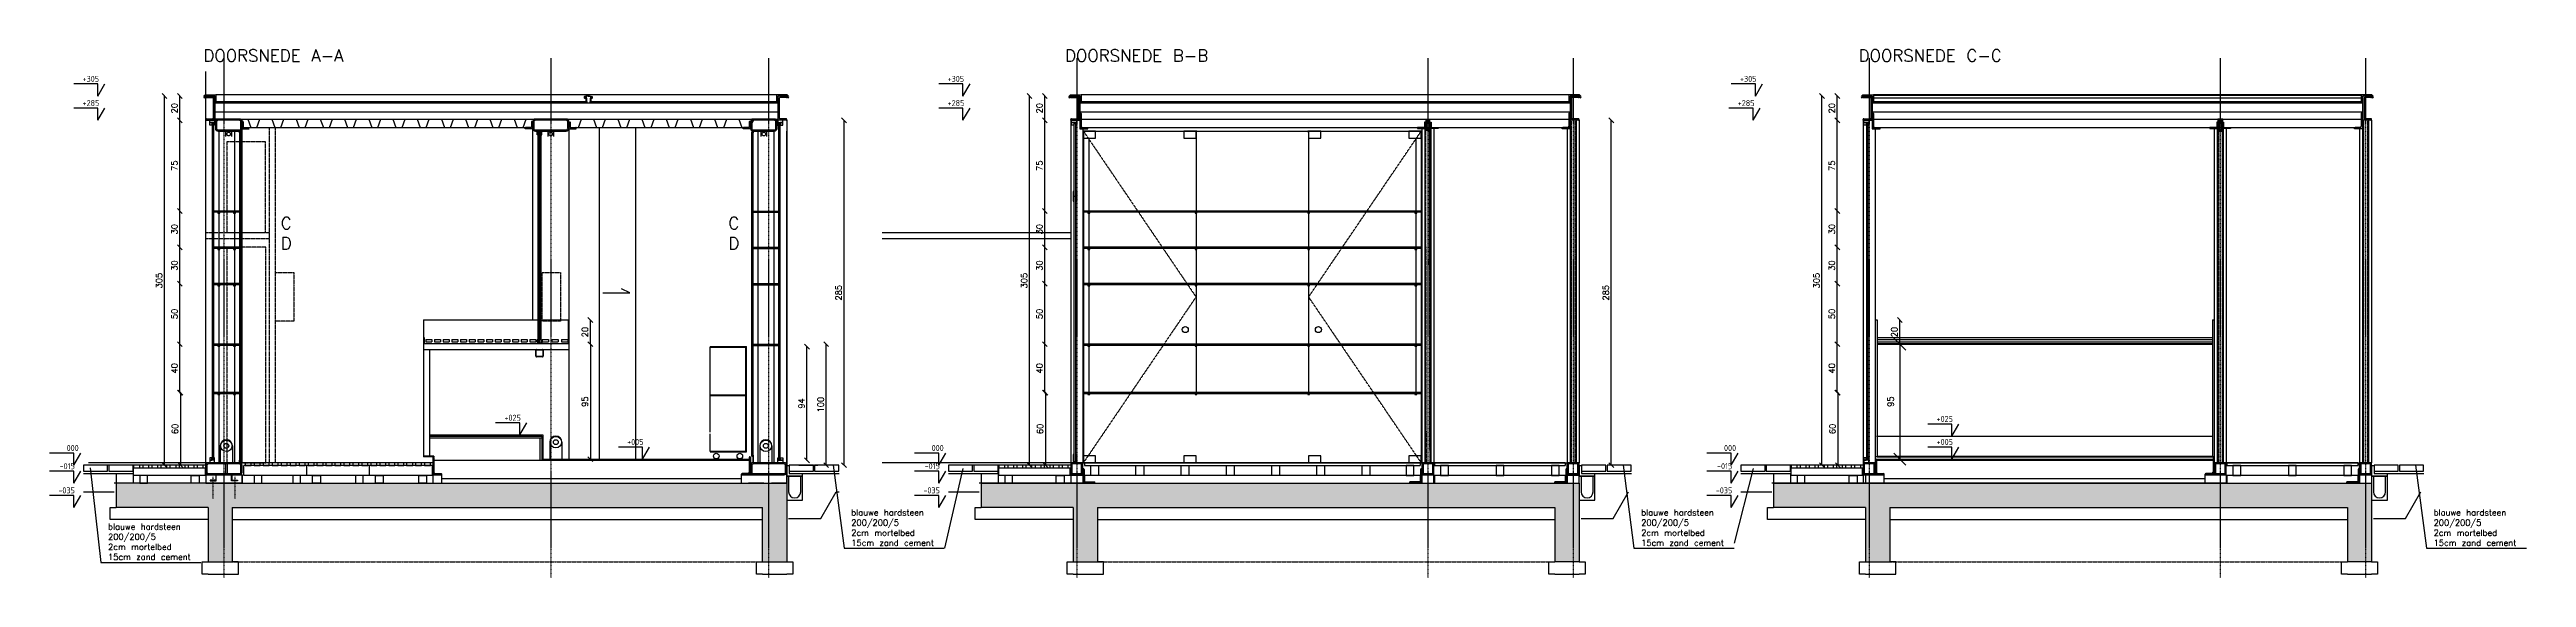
# Model space of a CAD drawing. Header units: centimetres. Extents: x -2527 to 4829, y -303 to 1224.
# Drawn here: x 260 to 2306, y 84 to 520 of the extents above; entities that cross this region are included whole.
import ezdxf

# ---------------------------------------------------------------- set-up
doc = ezdxf.new("R2010")
doc.units = ezdxf.units.CM
doc.header["$MEASUREMENT"] = 0
for name, pattern in [('DASHDOT', [1, 0.5, -0.25, 0, -0.25]), ('DASHED', [19.05, 12.7, -6.35]), ('HIDDEN', [0.375, 0.25, -0.125])]:
    doc.linetypes.add(name, pattern=pattern)
doc.layers.get('0').update_dxf_attribs({"linetype": 'CONTINUOUS'})
doc.layers.get('DEFPOINTS').update_dxf_attribs({"linetype": 'CONTINUOUS'})
for name, color, linetype in [('10-TXT-50', 145, 'CONTINUOUS'), ('20-DIM', 2, 'CONTINUOUS'), ('20-TXT-50', 4, 'CONTINUOUS'), ('AANZ', 1, 'CONTINUOUS'), ('AANZ-ONZ', 1, 'HIDDEN'), ('AFWERKING', 1, 'CONTINUOUS'), ('AFWERKING-ONZ', 1, 'HIDDEN'), ('ASSEN', 2, 'DASHDOT'), ('BET-AANZ', 3, 'CONTINUOUS'), ('BET-DOORSN', 4, 'CONTINUOUS'), ('BET-ONZ', 2, 'HIDDEN'), ('DRAAGSTRUCTUUR', 4, 'CONTINUOUS'), ('HOUT', 2, 'CONTINUOUS'), ('METSELWERK', 1, 'CONTINUOUS'), ('METSELWERK-ONZ', 1, 'HIDDEN'), ('PLATEN-CIRKEL', 3, 'CONTINUOUS'), ('SOLID', 252, 'CONTINUOUS')]:
    doc.layers.add(name, color=color, linetype=linetype)
doc.styles.add('20-ST-25', font='txt.shx', dxfattribs={"height": 5})
doc.styles.add('20-ST-50', font='txt.shx', dxfattribs={"height": 10})
doc.styles.add('CAAA_VZW', font='ISO')
doc.styles.get("Standard").update_dxf_attribs({"font": 'isocp.shx'})
doc.dimstyles.new('20-DIM', dxfattribs={"dimscale": 20, "dimtxt": 0.25, "dimasz": 0.2, "dimexe": 0.2, "dimexo": 0.5, "dimgap": 0.1, "dimtad": 1, "dimdec": 1, "dimdsep": 46, "dimtxsty": '20-ST-25', "dimblk": 'DOT', "dimblk1": 'OBLIQUE', "dimblk2": 'OBLIQUE', "dimsah": 1, "dimcen": 0.1, "dimse1": 1, "dimse2": 1, "dimaunit": 1, "dimadec": 0, "dimazin": 0, "dimtfac": 1, "dimtdec": 1, "dimtix": 1, "dimtmove": 0, "dimatfit": 3, "dimldrblk": 'OBLIQUE', "dimfxl": 1, "dimtolj": 1, "dimarcsym": 0})
doc.dimstyles.new('20-WAP-DIM', dxfattribs={"dimscale": 20, "dimtxt": 1e-14, "dimasz": 0.2, "dimexe": 0.2, "dimexo": 1, "dimgap": 0.1, "dimtad": 1, "dimdec": 1, "dimdsep": 46, "dimtxsty": 'Standard', "dimcen": 0.09, "dimse1": 1, "dimse2": 1, "dimadec": 0, "dimazin": 0, "dimtfac": 1, "dimtdec": 1, "dimtmove": 0, "dimatfit": 3, "dimfxl": 1, "dimtolj": 1, "dimarcsym": 0})

msp = doc.modelspace()

# ---------------------------------------------------------------- texts
at = {"layer": '10-TXT-50', "char_height": 10, "attachment_point": 6, "style": '20-ST-25'}
for insert in [(459.84, 368.39), (829.54, 368.39)]:
    msp.add_mtext('\\A1;C \\PD', dxfattribs=dict(at, insert=insert))
at = {"layer": '20-DIM', "char_height": 5, "attachment_point": 4, "style": '20-ST-25'}
for insert in [(308.23, 113.39), (922.07, 125.07), (1574.57, 125.07), (2229.07, 125.07)]:
    msp.add_mtext('blauwe hardsteen\\P200/200/5\\P2cm mortelbed\\P15cm zand cement', dxfattribs=dict(at, insert=insert))
at = {"layer": '20-TXT-50', "style": '20-ST-50'}
for s, p in [('DOORSNEDE A-A', (387.01, 510.18)), ('DOORSNEDE B-B', (1098.66, 510.18)), ('DOORSNEDE C-C', (1754.12, 510.18))]:
    msp.add_text(s, height=10, dxfattribs=at).set_placement(p)

# ---------------------------------------------------------------- blocks, each defined once
blk = doc.blocks.new('_OBLIQUE')
at = {"color": 0, "linetype": 'ByBlock'}
blk.add_line((-0.5, -0.5), (0.5, 0.5), dxfattribs=at)
blk = doc.blocks.new('*D3')
at = {"layer": '20-DIM', "color": 0, "lineweight": -2, "transparency": 16777216}
blk.add_line((368, 236.7), (368, 176.7), dxfattribs=at)
at = {"layer": 'DEFPOINTS', "color": 0, "transparency": 16777216}
for p in [(392.2, 236.7), (368, 176.7), (393.8, 176.7)]:
    blk.add_point(p, dxfattribs=at)
at = {"layer": '20-DIM', "color": 0, "lineweight": -2, "transparency": 16777216, "xscale": 4, "yscale": 4, "zscale": 4}
for p, rotation in [((368, 236.7), 90), ((368, 176.7), 270)]:
    blk.add_blockref('_OBLIQUE', p, dxfattribs=dict(at, rotation=rotation))
at = {"layer": '20-DIM', "color": 0, "transparency": 16777216, "insert": (363.5, 206.7), "char_height": 5, "attachment_point": 5, "rotation": 90, "style": '20-ST-25'}
blk.add_mtext('\\A1;60', dxfattribs=at)
blk = doc.blocks.new('DOT')
blk.add_point((0, 0))
blk = doc.blocks.new('*D4')
at = {"layer": '20-DIM', "color": 0, "lineweight": -2, "transparency": 16777216}
blk.add_line((367.5, 236.7), (367.5, 276.7), dxfattribs=at)
at = {"layer": 'DEFPOINTS', "color": 0, "transparency": 16777216}
for p in [(367.5, 276.7), (392.2, 276.7), (392.2, 236.7)]:
    blk.add_point(p, dxfattribs=at)
at = {"layer": '20-DIM', "color": 0, "lineweight": -2, "transparency": 16777216, "xscale": 4, "yscale": 4, "zscale": 4}
for p, rotation in [((367.5, 276.7), 90), ((367.5, 236.7), 270)]:
    blk.add_blockref('_OBLIQUE', p, dxfattribs=dict(at, rotation=rotation))
at = {"layer": '20-DIM', "color": 0, "transparency": 16777216, "insert": (363, 256.7), "char_height": 5, "attachment_point": 5, "rotation": 90, "style": '20-ST-25'}
blk.add_mtext('\\A1;40', dxfattribs=at)
blk = doc.blocks.new('*D5')
at = {"layer": '20-DIM', "color": 0, "lineweight": -2, "transparency": 16777216}
blk.add_line((367.5, 276.7), (367.5, 326.7), dxfattribs=at)
at = {"layer": 'DEFPOINTS', "color": 0, "transparency": 16777216}
for p in [(367.5, 326.7), (392.2, 326.7), (392.2, 276.7)]:
    blk.add_point(p, dxfattribs=at)
at = {"layer": '20-DIM', "color": 0, "lineweight": -2, "transparency": 16777216, "xscale": 4, "yscale": 4, "zscale": 4}
for p, rotation in [((367.5, 326.7), 90), ((367.5, 276.7), 270)]:
    blk.add_blockref('_OBLIQUE', p, dxfattribs=dict(at, rotation=rotation))
at = {"layer": '20-DIM', "color": 0, "transparency": 16777216, "insert": (363, 301.7), "char_height": 5, "attachment_point": 5, "rotation": 90, "style": '20-ST-25'}
blk.add_mtext('\\A1;50', dxfattribs=at)
blk = doc.blocks.new('*D6')
at = {"layer": '20-DIM', "color": 0, "lineweight": -2, "transparency": 16777216}
blk.add_line((367.5, 326.7), (367.5, 356.7), dxfattribs=at)
at = {"layer": 'DEFPOINTS', "color": 0, "transparency": 16777216}
for p in [(367.5, 356.7), (392.2, 356.7), (392.2, 326.7)]:
    blk.add_point(p, dxfattribs=at)
at = {"layer": '20-DIM', "color": 0, "lineweight": -2, "transparency": 16777216, "xscale": 4, "yscale": 4, "zscale": 4}
for p, rotation in [((367.5, 356.7), 90), ((367.5, 326.7), 270)]:
    blk.add_blockref('_OBLIQUE', p, dxfattribs=dict(at, rotation=rotation))
at = {"layer": '20-DIM', "color": 0, "transparency": 16777216, "insert": (363, 341.7), "char_height": 5, "attachment_point": 5, "rotation": 90, "style": '20-ST-25'}
blk.add_mtext('\\A1;30', dxfattribs=at)
blk = doc.blocks.new('*D7')
at = {"layer": '20-DIM', "color": 0, "lineweight": -2, "transparency": 16777216}
blk.add_line((367.5, 356.7), (367.5, 386.7), dxfattribs=at)
at = {"layer": 'DEFPOINTS', "color": 0, "transparency": 16777216}
for p in [(367.5, 386.7), (392.2, 386.7), (392.2, 356.7)]:
    blk.add_point(p, dxfattribs=at)
at = {"layer": '20-DIM', "color": 0, "lineweight": -2, "transparency": 16777216, "xscale": 4, "yscale": 4, "zscale": 4}
for p, rotation in [((367.5, 386.7), 90), ((367.5, 356.7), 270)]:
    blk.add_blockref('_OBLIQUE', p, dxfattribs=dict(at, rotation=rotation))
at = {"layer": '20-DIM', "color": 0, "transparency": 16777216, "insert": (363, 371.7), "char_height": 5, "attachment_point": 5, "rotation": 90, "style": '20-ST-25'}
blk.add_mtext('\\A1;30', dxfattribs=at)
blk = doc.blocks.new('*D8')
at = {"layer": '20-DIM', "color": 0, "lineweight": -2, "transparency": 16777216}
blk.add_line((354.8, 176.7), (354.8, 481.7), dxfattribs=at)
at = {"layer": 'DEFPOINTS', "color": 0, "transparency": 16777216}
for p in [(354.8, 481.7), (388.8, 481.7), (386.8, 176.7)]:
    blk.add_point(p, dxfattribs=at)
at = {"layer": '20-DIM', "color": 0, "lineweight": -2, "transparency": 16777216, "xscale": 4, "yscale": 4, "zscale": 4}
for p, rotation in [((354.8, 481.7), 90), ((354.8, 176.7), 270)]:
    blk.add_blockref('_OBLIQUE', p, dxfattribs=dict(at, rotation=rotation))
at = {"layer": '20-DIM', "color": 0, "transparency": 16777216, "insert": (350.3, 329.2), "char_height": 5, "attachment_point": 5, "rotation": 90, "style": '20-ST-25'}
blk.add_mtext('\\A1;305', dxfattribs=at)
blk = doc.blocks.new('*D9')
at = {"layer": '20-DIM', "color": 0, "lineweight": -2, "transparency": 16777216}
blk.add_line((367.5, 386.7), (367.5, 461.7), dxfattribs=at)
at = {"layer": 'DEFPOINTS', "color": 0, "transparency": 16777216}
for p in [(367.5, 461.7), (388.8, 461.7), (392.2, 386.7)]:
    blk.add_point(p, dxfattribs=at)
at = {"layer": '20-DIM', "color": 0, "lineweight": -2, "transparency": 16777216, "xscale": 4, "yscale": 4, "zscale": 4}
for p, rotation in [((367.5, 461.7), 90), ((367.5, 386.7), 270)]:
    blk.add_blockref('_OBLIQUE', p, dxfattribs=dict(at, rotation=rotation))
at = {"layer": '20-DIM', "color": 0, "transparency": 16777216, "insert": (363, 424.2), "char_height": 5, "attachment_point": 5, "rotation": 90, "style": '20-ST-25'}
blk.add_mtext('\\A1;75', dxfattribs=at)
blk = doc.blocks.new('*D10')
at = {"layer": '20-DIM', "color": 0, "lineweight": -2, "transparency": 16777216}
blk.add_line((367.5, 461.7), (367.5, 481.7), dxfattribs=at)
at = {"layer": 'DEFPOINTS', "color": 0, "transparency": 16777216}
for p in [(367.5, 481.7), (388.8, 481.7), (388.8, 461.7)]:
    blk.add_point(p, dxfattribs=at)
at = {"layer": '20-DIM', "color": 0, "lineweight": -2, "transparency": 16777216, "xscale": 4, "yscale": 4, "zscale": 4}
for p, rotation in [((367.5, 481.7), 90), ((367.5, 461.7), 270)]:
    blk.add_blockref('_OBLIQUE', p, dxfattribs=dict(at, rotation=rotation))
at = {"layer": '20-DIM', "color": 0, "transparency": 16777216, "insert": (363, 471.7), "char_height": 5, "attachment_point": 5, "rotation": 90, "style": '20-ST-25'}
blk.add_mtext('\\A1;20', dxfattribs=at)
blk = doc.blocks.new('*D11')
at = {"layer": '20-DIM', "color": 0, "lineweight": -2, "transparency": 16777216}
blk.add_line((885.5, 180.7), (885.5, 274.7), dxfattribs=at)
at = {"layer": 'DEFPOINTS', "color": 0, "transparency": 16777216}
for p in [(864.1, 274.7), (885.5, 274.7), (837.8, 180.7)]:
    blk.add_point(p, dxfattribs=at)
at = {"layer": '20-DIM', "color": 0, "lineweight": -2, "transparency": 16777216, "xscale": 4, "yscale": 4, "zscale": 4}
for p, rotation in [((885.5, 274.7), 90), ((885.5, 180.7), 270)]:
    blk.add_blockref('_OBLIQUE', p, dxfattribs=dict(at, rotation=rotation))
at = {"layer": '20-DIM', "color": 0, "transparency": 16777216, "insert": (881, 227.7), "char_height": 5, "attachment_point": 5, "rotation": 90, "style": '20-ST-25'}
blk.add_mtext('\\A1;94', dxfattribs=at)
blk = doc.blocks.new('*D12')
at = {"layer": '20-DIM', "color": 0, "lineweight": -2, "transparency": 16777216}
blk.add_line((901.3, 176.7), (901.3, 276.7), dxfattribs=at)
at = {"layer": 'DEFPOINTS', "color": 0, "transparency": 16777216}
for p in [(861.5, 276.7), (901.3, 276.7), (868.8, 176.7)]:
    blk.add_point(p, dxfattribs=at)
at = {"layer": '20-DIM', "color": 0, "lineweight": -2, "transparency": 16777216, "xscale": 4, "yscale": 4, "zscale": 4}
for p, rotation in [((901.3, 276.7), 90), ((901.3, 176.7), 270)]:
    blk.add_blockref('_OBLIQUE', p, dxfattribs=dict(at, rotation=rotation))
at = {"layer": '20-DIM', "color": 0, "transparency": 16777216, "insert": (896.8, 226.7), "char_height": 5, "attachment_point": 5, "rotation": 90, "style": '20-ST-25'}
blk.add_mtext('\\A1;100', dxfattribs=at)
blk = doc.blocks.new('*D13')
at = {"layer": '20-DIM', "color": 0, "lineweight": -2, "transparency": 16777216}
blk.add_line((916.1, 176.7), (916.1, 461.7), dxfattribs=at)
at = {"layer": 'DEFPOINTS', "color": 0, "transparency": 16777216}
for p in [(868.8, 461.7), (916.1, 461.7), (868.8, 176.7)]:
    blk.add_point(p, dxfattribs=at)
at = {"layer": '20-DIM', "color": 0, "lineweight": -2, "transparency": 16777216, "xscale": 4, "yscale": 4, "zscale": 4}
for p, rotation in [((916.1, 461.7), 90), ((916.1, 176.7), 270)]:
    blk.add_blockref('_OBLIQUE', p, dxfattribs=dict(at, rotation=rotation))
at = {"layer": '20-DIM', "color": 0, "transparency": 16777216, "insert": (911.6, 319.2), "char_height": 5, "attachment_point": 5, "rotation": 90, "style": '20-ST-25'}
blk.add_mtext('\\A1;285', dxfattribs=at)
blk = doc.blocks.new('*D14')
at = {"layer": '20-DIM', "color": 0, "lineweight": -2, "transparency": 16777216}
blk.add_line((706.6, 276.7), (706.6, 296.7), dxfattribs=at)
at = {"layer": 'DEFPOINTS', "color": 0, "transparency": 16777216}
for p in [(688.8, 296.7), (706.6, 296.7), (688.8, 276.7)]:
    blk.add_point(p, dxfattribs=at)
at = {"layer": '20-DIM', "color": 0, "lineweight": -2, "transparency": 16777216, "xscale": 4, "yscale": 4, "zscale": 4}
for p, rotation in [((706.6, 296.7), 90), ((706.6, 276.7), 270)]:
    blk.add_blockref('_OBLIQUE', p, dxfattribs=dict(at, rotation=rotation))
at = {"layer": '20-DIM', "color": 0, "transparency": 16777216, "insert": (702.1, 286.7), "char_height": 5, "attachment_point": 5, "rotation": 90, "style": '20-ST-25'}
blk.add_mtext('\\A1;20', dxfattribs=at)
blk = doc.blocks.new('NIVO20')
at = {"color": 0, "linetype": 'ByBlock'}
for p, q in [((0, 0), (-5.8, 10)), ((0, 10), (20, 10)), ((0, 0), (0, 10))]:
    blk.add_line(p, q, dxfattribs=at)
at = {"color": 0, "linetype": 'ByBlock', "style": 'CAAA_VZW'}
blk.add_attdef('NIVO', (0, 11.7), '', height=5, dxfattribs=at)
blk = doc.blocks.new('*D16')
at = {"layer": '20-DIM', "color": 0, "lineweight": -2, "transparency": 16777216}
blk.add_line((706.6, 276.7), (706.6, 181.7), dxfattribs=at)
at = {"layer": 'DEFPOINTS', "color": 0, "transparency": 16777216}
for p in [(688.8, 276.7), (688.8, 181.7), (706.6, 181.7)]:
    blk.add_point(p, dxfattribs=at)
at = {"layer": '20-DIM', "color": 0, "lineweight": -2, "transparency": 16777216, "xscale": 4, "yscale": 4, "zscale": 4}
for p, rotation in [((706.6, 276.7), 90), ((706.6, 181.7), 270)]:
    blk.add_blockref('_OBLIQUE', p, dxfattribs=dict(at, rotation=rotation))
at = {"layer": '20-DIM', "color": 0, "transparency": 16777216, "insert": (702.1, 229.2), "char_height": 5, "attachment_point": 5, "rotation": 90, "style": '20-ST-25'}
blk.add_mtext('\\A1;95', dxfattribs=at)
blk = doc.blocks.new('*D24')
at = {"layer": '20-DIM', "color": 0, "lineweight": -2, "transparency": 16777216}
blk.add_line((1082, 461.7), (1082, 481.7), dxfattribs=at)
at = {"layer": 'DEFPOINTS', "color": 0, "transparency": 16777216}
for p in [(1082, 481.7), (1103.3, 481.7), (1103.3, 461.7)]:
    blk.add_point(p, dxfattribs=at)
at = {"layer": '20-DIM', "color": 0, "lineweight": -2, "transparency": 16777216, "xscale": 4, "yscale": 4, "zscale": 4}
for p, rotation in [((1082, 481.7), 90), ((1082, 461.7), 270)]:
    blk.add_blockref('_OBLIQUE', p, dxfattribs=dict(at, rotation=rotation))
at = {"layer": '20-DIM', "color": 0, "transparency": 16777216, "insert": (1077.5, 471.7), "char_height": 5, "attachment_point": 5, "rotation": 90, "style": '20-ST-25'}
blk.add_mtext('\\A1;20', dxfattribs=at)
blk = doc.blocks.new('*D23')
at = {"layer": '20-DIM', "color": 0, "lineweight": -2, "transparency": 16777216}
blk.add_line((1082, 386.7), (1082, 461.7), dxfattribs=at)
at = {"layer": 'DEFPOINTS', "color": 0, "transparency": 16777216}
for p in [(1082, 461.7), (1103.3, 461.7), (1106.7, 386.7)]:
    blk.add_point(p, dxfattribs=at)
at = {"layer": '20-DIM', "color": 0, "lineweight": -2, "transparency": 16777216, "xscale": 4, "yscale": 4, "zscale": 4}
for p, rotation in [((1082, 461.7), 90), ((1082, 386.7), 270)]:
    blk.add_blockref('_OBLIQUE', p, dxfattribs=dict(at, rotation=rotation))
at = {"layer": '20-DIM', "color": 0, "transparency": 16777216, "insert": (1077.5, 424.2), "char_height": 5, "attachment_point": 5, "rotation": 90, "style": '20-ST-25'}
blk.add_mtext('\\A1;75', dxfattribs=at)
blk = doc.blocks.new('*D22')
at = {"layer": '20-DIM', "color": 0, "lineweight": -2, "transparency": 16777216}
blk.add_line((1069.3, 176.7), (1069.3, 481.7), dxfattribs=at)
at = {"layer": 'DEFPOINTS', "color": 0, "transparency": 16777216}
for p in [(1069.3, 481.7), (1103.3, 481.7), (1101.3, 176.7)]:
    blk.add_point(p, dxfattribs=at)
at = {"layer": '20-DIM', "color": 0, "lineweight": -2, "transparency": 16777216, "xscale": 4, "yscale": 4, "zscale": 4}
for p, rotation in [((1069.3, 481.7), 90), ((1069.3, 176.7), 270)]:
    blk.add_blockref('_OBLIQUE', p, dxfattribs=dict(at, rotation=rotation))
at = {"layer": '20-DIM', "color": 0, "transparency": 16777216, "insert": (1064.8, 329.2), "char_height": 5, "attachment_point": 5, "rotation": 90, "style": '20-ST-25'}
blk.add_mtext('\\A1;305', dxfattribs=at)
blk = doc.blocks.new('*D21')
at = {"layer": '20-DIM', "color": 0, "lineweight": -2, "transparency": 16777216}
blk.add_line((1082, 356.7), (1082, 386.7), dxfattribs=at)
at = {"layer": 'DEFPOINTS', "color": 0, "transparency": 16777216}
for p in [(1082, 386.7), (1106.7, 386.7), (1106.7, 356.7)]:
    blk.add_point(p, dxfattribs=at)
at = {"layer": '20-DIM', "color": 0, "lineweight": -2, "transparency": 16777216, "xscale": 4, "yscale": 4, "zscale": 4}
for p, rotation in [((1082, 386.7), 90), ((1082, 356.7), 270)]:
    blk.add_blockref('_OBLIQUE', p, dxfattribs=dict(at, rotation=rotation))
at = {"layer": '20-DIM', "color": 0, "transparency": 16777216, "insert": (1077.5, 371.7), "char_height": 5, "attachment_point": 5, "rotation": 90, "style": '20-ST-25'}
blk.add_mtext('\\A1;30', dxfattribs=at)
blk = doc.blocks.new('*D20')
at = {"layer": '20-DIM', "color": 0, "lineweight": -2, "transparency": 16777216}
blk.add_line((1082, 326.7), (1082, 356.7), dxfattribs=at)
at = {"layer": 'DEFPOINTS', "color": 0, "transparency": 16777216}
for p in [(1082, 356.7), (1106.7, 356.7), (1106.7, 326.7)]:
    blk.add_point(p, dxfattribs=at)
at = {"layer": '20-DIM', "color": 0, "lineweight": -2, "transparency": 16777216, "xscale": 4, "yscale": 4, "zscale": 4}
for p, rotation in [((1082, 356.7), 90), ((1082, 326.7), 270)]:
    blk.add_blockref('_OBLIQUE', p, dxfattribs=dict(at, rotation=rotation))
at = {"layer": '20-DIM', "color": 0, "transparency": 16777216, "insert": (1077.5, 341.7), "char_height": 5, "attachment_point": 5, "rotation": 90, "style": '20-ST-25'}
blk.add_mtext('\\A1;30', dxfattribs=at)
blk = doc.blocks.new('*D19')
at = {"layer": '20-DIM', "color": 0, "lineweight": -2, "transparency": 16777216}
blk.add_line((1082, 276.7), (1082, 326.7), dxfattribs=at)
at = {"layer": 'DEFPOINTS', "color": 0, "transparency": 16777216}
for p in [(1082, 326.7), (1106.7, 326.7), (1106.7, 276.7)]:
    blk.add_point(p, dxfattribs=at)
at = {"layer": '20-DIM', "color": 0, "lineweight": -2, "transparency": 16777216, "xscale": 4, "yscale": 4, "zscale": 4}
for p, rotation in [((1082, 326.7), 90), ((1082, 276.7), 270)]:
    blk.add_blockref('_OBLIQUE', p, dxfattribs=dict(at, rotation=rotation))
at = {"layer": '20-DIM', "color": 0, "transparency": 16777216, "insert": (1077.5, 301.7), "char_height": 5, "attachment_point": 5, "rotation": 90, "style": '20-ST-25'}
blk.add_mtext('\\A1;50', dxfattribs=at)
blk = doc.blocks.new('*D18')
at = {"layer": '20-DIM', "color": 0, "lineweight": -2, "transparency": 16777216}
blk.add_line((1082, 236.7), (1082, 276.7), dxfattribs=at)
at = {"layer": 'DEFPOINTS', "color": 0, "transparency": 16777216}
for p in [(1082, 276.7), (1106.7, 276.7), (1106.7, 236.7)]:
    blk.add_point(p, dxfattribs=at)
at = {"layer": '20-DIM', "color": 0, "lineweight": -2, "transparency": 16777216, "xscale": 4, "yscale": 4, "zscale": 4}
for p, rotation in [((1082, 276.7), 90), ((1082, 236.7), 270)]:
    blk.add_blockref('_OBLIQUE', p, dxfattribs=dict(at, rotation=rotation))
at = {"layer": '20-DIM', "color": 0, "transparency": 16777216, "insert": (1077.5, 256.7), "char_height": 5, "attachment_point": 5, "rotation": 90, "style": '20-ST-25'}
blk.add_mtext('\\A1;40', dxfattribs=at)
blk = doc.blocks.new('*D17')
at = {"layer": '20-DIM', "color": 0, "lineweight": -2, "transparency": 16777216}
blk.add_line((1082.5, 236.7), (1082.5, 176.7), dxfattribs=at)
at = {"layer": 'DEFPOINTS', "color": 0, "transparency": 16777216}
for p in [(1106.7, 236.7), (1082.5, 176.7), (1108.3, 176.7)]:
    blk.add_point(p, dxfattribs=at)
at = {"layer": '20-DIM', "color": 0, "lineweight": -2, "transparency": 16777216, "xscale": 4, "yscale": 4, "zscale": 4}
for p, rotation in [((1082.5, 236.7), 90), ((1082.5, 176.7), 270)]:
    blk.add_blockref('_OBLIQUE', p, dxfattribs=dict(at, rotation=rotation))
at = {"layer": '20-DIM', "color": 0, "transparency": 16777216, "insert": (1078, 206.7), "char_height": 5, "attachment_point": 5, "rotation": 90, "style": '20-ST-25'}
blk.add_mtext('\\A1;60', dxfattribs=at)
blk = doc.blocks.new('*D25')
at = {"layer": '20-DIM', "color": 0, "lineweight": -2, "transparency": 16777216}
blk.add_line((1549.8, 176.7), (1549.8, 461.7), dxfattribs=at)
at = {"layer": 'DEFPOINTS', "color": 0, "transparency": 16777216}
for p in [(1523.3, 461.7), (1549.8, 461.7), (1523.3, 176.7)]:
    blk.add_point(p, dxfattribs=at)
at = {"layer": '20-DIM', "color": 0, "lineweight": -2, "transparency": 16777216, "xscale": 4, "yscale": 4, "zscale": 4}
for p, rotation in [((1549.8, 461.7), 90), ((1549.8, 176.7), 270)]:
    blk.add_blockref('_OBLIQUE', p, dxfattribs=dict(at, rotation=rotation))
at = {"layer": '20-DIM', "color": 0, "transparency": 16777216, "insert": (1545.3, 319.2), "char_height": 5, "attachment_point": 5, "rotation": 90, "style": '20-ST-25'}
blk.add_mtext('\\A1;285', dxfattribs=at)
blk = doc.blocks.new('*D27')
at = {"layer": '20-DIM', "color": 0, "lineweight": -2, "transparency": 16777216}
blk.add_line((1788.1, 276.7), (1788.1, 181.7), dxfattribs=at)
at = {"layer": 'DEFPOINTS', "color": 0, "transparency": 16777216}
for p in [(1770.4, 276.7), (1770.4, 181.7), (1788.1, 181.7)]:
    blk.add_point(p, dxfattribs=at)
at = {"layer": '20-DIM', "color": 0, "lineweight": -2, "transparency": 16777216, "xscale": 10, "yscale": 10, "zscale": 10}
for p, rotation in [((1788.1, 276.7), 90), ((1788.1, 181.7), 270)]:
    blk.add_blockref('_OBLIQUE', p, dxfattribs=dict(at, rotation=rotation))
at = {"layer": '20-DIM', "color": 0, "transparency": 16777216, "insert": (1780.6, 229.2), "char_height": 5, "attachment_point": 5, "rotation": 90, "style": '20-ST-25'}
blk.add_mtext('\\A1;95', dxfattribs=at)
blk = doc.blocks.new('*D26')
at = {"layer": '20-DIM', "color": 0, "lineweight": -2, "transparency": 16777216}
blk.add_line((1788.1, 276.7), (1788.1, 296.7), dxfattribs=at)
at = {"layer": 'DEFPOINTS', "color": 0, "transparency": 16777216}
for p in [(1770.4, 296.7), (1788.1, 296.7), (1770.4, 276.7)]:
    blk.add_point(p, dxfattribs=at)
at = {"layer": '20-DIM', "color": 0, "lineweight": -2, "transparency": 16777216, "xscale": 4, "yscale": 4, "zscale": 4}
for p, rotation in [((1788.1, 296.7), 90), ((1788.1, 276.7), 270)]:
    blk.add_blockref('_OBLIQUE', p, dxfattribs=dict(at, rotation=rotation))
at = {"layer": '20-DIM', "color": 0, "transparency": 16777216, "insert": (1783.6, 286.7), "char_height": 5, "attachment_point": 5, "rotation": 90, "style": '20-ST-25'}
blk.add_mtext('\\A1;20', dxfattribs=at)
blk = doc.blocks.new('*D35')
at = {"layer": '20-DIM', "color": 0, "lineweight": -2, "transparency": 16777216}
blk.add_line((1737, 236.7), (1737, 176.7), dxfattribs=at)
at = {"layer": 'DEFPOINTS', "color": 0, "transparency": 16777216}
for p in [(1761.2, 236.7), (1737, 176.7), (1762.8, 176.7)]:
    blk.add_point(p, dxfattribs=at)
at = {"layer": '20-DIM', "color": 0, "lineweight": -2, "transparency": 16777216, "xscale": 4, "yscale": 4, "zscale": 4}
for p, rotation in [((1737, 236.7), 90), ((1737, 176.7), 270)]:
    blk.add_blockref('_OBLIQUE', p, dxfattribs=dict(at, rotation=rotation))
at = {"layer": '20-DIM', "color": 0, "transparency": 16777216, "insert": (1732.5, 206.7), "char_height": 5, "attachment_point": 5, "rotation": 90, "style": '20-ST-25'}
blk.add_mtext('\\A1;60', dxfattribs=at)
blk = doc.blocks.new('*D34')
at = {"layer": '20-DIM', "color": 0, "lineweight": -2, "transparency": 16777216}
blk.add_line((1736.5, 236.7), (1736.5, 276.7), dxfattribs=at)
at = {"layer": 'DEFPOINTS', "color": 0, "transparency": 16777216}
for p in [(1736.5, 276.7), (1761.2, 276.7), (1761.2, 236.7)]:
    blk.add_point(p, dxfattribs=at)
at = {"layer": '20-DIM', "color": 0, "lineweight": -2, "transparency": 16777216, "xscale": 4, "yscale": 4, "zscale": 4}
for p, rotation in [((1736.5, 276.7), 90), ((1736.5, 236.7), 270)]:
    blk.add_blockref('_OBLIQUE', p, dxfattribs=dict(at, rotation=rotation))
at = {"layer": '20-DIM', "color": 0, "transparency": 16777216, "insert": (1732, 256.7), "char_height": 5, "attachment_point": 5, "rotation": 90, "style": '20-ST-25'}
blk.add_mtext('\\A1;40', dxfattribs=at)
blk = doc.blocks.new('*D33')
at = {"layer": '20-DIM', "color": 0, "lineweight": -2, "transparency": 16777216}
blk.add_line((1736.5, 276.7), (1736.5, 326.7), dxfattribs=at)
at = {"layer": 'DEFPOINTS', "color": 0, "transparency": 16777216}
for p in [(1736.5, 326.7), (1761.2, 326.7), (1761.2, 276.7)]:
    blk.add_point(p, dxfattribs=at)
at = {"layer": '20-DIM', "color": 0, "lineweight": -2, "transparency": 16777216, "xscale": 4, "yscale": 4, "zscale": 4}
for p, rotation in [((1736.5, 326.7), 90), ((1736.5, 276.7), 270)]:
    blk.add_blockref('_OBLIQUE', p, dxfattribs=dict(at, rotation=rotation))
at = {"layer": '20-DIM', "color": 0, "transparency": 16777216, "insert": (1732, 301.7), "char_height": 5, "attachment_point": 5, "rotation": 90, "style": '20-ST-25'}
blk.add_mtext('\\A1;50', dxfattribs=at)
blk = doc.blocks.new('*D32')
at = {"layer": '20-DIM', "color": 0, "lineweight": -2, "transparency": 16777216}
blk.add_line((1736.5, 326.7), (1736.5, 356.7), dxfattribs=at)
at = {"layer": 'DEFPOINTS', "color": 0, "transparency": 16777216}
for p in [(1736.5, 356.7), (1761.2, 356.7), (1761.2, 326.7)]:
    blk.add_point(p, dxfattribs=at)
at = {"layer": '20-DIM', "color": 0, "lineweight": -2, "transparency": 16777216, "xscale": 4, "yscale": 4, "zscale": 4}
for p, rotation in [((1736.5, 356.7), 90), ((1736.5, 326.7), 270)]:
    blk.add_blockref('_OBLIQUE', p, dxfattribs=dict(at, rotation=rotation))
at = {"layer": '20-DIM', "color": 0, "transparency": 16777216, "insert": (1732, 341.7), "char_height": 5, "attachment_point": 5, "rotation": 90, "style": '20-ST-25'}
blk.add_mtext('\\A1;30', dxfattribs=at)
blk = doc.blocks.new('*D31')
at = {"layer": '20-DIM', "color": 0, "lineweight": -2, "transparency": 16777216}
blk.add_line((1736.5, 356.7), (1736.5, 386.7), dxfattribs=at)
at = {"layer": 'DEFPOINTS', "color": 0, "transparency": 16777216}
for p in [(1736.5, 386.7), (1761.2, 386.7), (1761.2, 356.7)]:
    blk.add_point(p, dxfattribs=at)
at = {"layer": '20-DIM', "color": 0, "lineweight": -2, "transparency": 16777216, "xscale": 4, "yscale": 4, "zscale": 4}
for p, rotation in [((1736.5, 386.7), 90), ((1736.5, 356.7), 270)]:
    blk.add_blockref('_OBLIQUE', p, dxfattribs=dict(at, rotation=rotation))
at = {"layer": '20-DIM', "color": 0, "transparency": 16777216, "insert": (1732, 371.7), "char_height": 5, "attachment_point": 5, "rotation": 90, "style": '20-ST-25'}
blk.add_mtext('\\A1;30', dxfattribs=at)
blk = doc.blocks.new('*D30')
at = {"layer": '20-DIM', "color": 0, "lineweight": -2, "transparency": 16777216}
blk.add_line((1723.8, 176.7), (1723.8, 481.7), dxfattribs=at)
at = {"layer": 'DEFPOINTS', "color": 0, "transparency": 16777216}
for p in [(1723.8, 481.7), (1757.8, 481.7), (1755.8, 176.7)]:
    blk.add_point(p, dxfattribs=at)
at = {"layer": '20-DIM', "color": 0, "lineweight": -2, "transparency": 16777216, "xscale": 4, "yscale": 4, "zscale": 4}
for p, rotation in [((1723.8, 481.7), 90), ((1723.8, 176.7), 270)]:
    blk.add_blockref('_OBLIQUE', p, dxfattribs=dict(at, rotation=rotation))
at = {"layer": '20-DIM', "color": 0, "transparency": 16777216, "insert": (1719.3, 329.2), "char_height": 5, "attachment_point": 5, "rotation": 90, "style": '20-ST-25'}
blk.add_mtext('\\A1;305', dxfattribs=at)
blk = doc.blocks.new('*D29')
at = {"layer": '20-DIM', "color": 0, "lineweight": -2, "transparency": 16777216}
blk.add_line((1736.5, 386.7), (1736.5, 461.7), dxfattribs=at)
at = {"layer": 'DEFPOINTS', "color": 0, "transparency": 16777216}
for p in [(1736.5, 461.7), (1757.8, 461.7), (1761.2, 386.7)]:
    blk.add_point(p, dxfattribs=at)
at = {"layer": '20-DIM', "color": 0, "lineweight": -2, "transparency": 16777216, "xscale": 4, "yscale": 4, "zscale": 4}
for p, rotation in [((1736.5, 461.7), 90), ((1736.5, 386.7), 270)]:
    blk.add_blockref('_OBLIQUE', p, dxfattribs=dict(at, rotation=rotation))
at = {"layer": '20-DIM', "color": 0, "transparency": 16777216, "insert": (1732, 424.2), "char_height": 5, "attachment_point": 5, "rotation": 90, "style": '20-ST-25'}
blk.add_mtext('\\A1;75', dxfattribs=at)
blk = doc.blocks.new('*D28')
at = {"layer": '20-DIM', "color": 0, "lineweight": -2, "transparency": 16777216}
blk.add_line((1736.5, 461.7), (1736.5, 481.7), dxfattribs=at)
at = {"layer": 'DEFPOINTS', "color": 0, "transparency": 16777216}
for p in [(1736.5, 481.7), (1757.8, 481.7), (1757.8, 461.7)]:
    blk.add_point(p, dxfattribs=at)
at = {"layer": '20-DIM', "color": 0, "lineweight": -2, "transparency": 16777216, "xscale": 4, "yscale": 4, "zscale": 4}
for p, rotation in [((1736.5, 481.7), 90), ((1736.5, 461.7), 270)]:
    blk.add_blockref('_OBLIQUE', p, dxfattribs=dict(at, rotation=rotation))
at = {"layer": '20-DIM', "color": 0, "transparency": 16777216, "insert": (1732, 471.7), "char_height": 5, "attachment_point": 5, "rotation": 90, "style": '20-ST-25'}
blk.add_mtext('\\A1;20', dxfattribs=at)

# ---------------------------------------------------------------- dimensions: what is measured, and where the dimension line sits
at = {"layer": '20-DIM'}
for base, p1, p2, picture, middle in [((354.79, 481.74), (386.83, 176.74), (388.83, 481.74), '*D8', (350.29, 329.24)), ((367.51, 481.74), (388.83, 461.74), (388.83, 481.74), '*D10', (363.01, 471.74)), ((1069.29, 481.74), (1101.33, 176.74), (1103.33, 481.74), '*D22', (1064.79, 329.24)), ((1082.01, 481.74), (1103.33, 461.74), (1103.33, 481.74), '*D24', (1077.51, 471.74)), ((1723.79, 481.74), (1755.83, 176.74), (1757.83, 481.74), '*D30', (1719.29, 329.24)), ((1736.51, 481.74), (1757.83, 461.74), (1757.83, 481.74), '*D28', (1732.01, 471.74)), ((367.51, 461.74), (392.23, 386.74), (388.83, 461.74), '*D9', (363.01, 424.24)), ((916.14, 461.74), (868.83, 176.74), (868.83, 461.74), '*D13', (911.64, 319.24)), ((1082.01, 461.74), (1106.73, 386.74), (1103.33, 461.74), '*D23', (1077.51, 424.24)), ((1549.81, 461.74), (1523.33, 176.74), (1523.33, 461.74), '*D25', (1545.31, 319.24)), ((1736.51, 461.74), (1761.23, 386.74), (1757.83, 461.74), '*D29', (1732.01, 424.24)), ((367.51, 386.74), (392.23, 356.74), (392.23, 386.74), '*D7', (363.01, 371.74)), ((1082.01, 386.74), (1106.73, 356.74), (1106.73, 386.74), '*D21', (1077.51, 371.74)), ((1736.51, 386.74), (1761.23, 356.74), (1761.23, 386.74), '*D31', (1732.01, 371.74)), ((367.51, 356.74), (392.23, 326.74), (392.23, 356.74), '*D6', (363.01, 341.74)), ((1082.01, 356.74), (1106.73, 326.74), (1106.73, 356.74), '*D20', (1077.51, 341.74)), ((1736.51, 356.74), (1761.23, 326.74), (1761.23, 356.74), '*D32', (1732.01, 341.74)), ((367.51, 326.74), (392.23, 276.74), (392.23, 326.74), '*D5', (363.01, 301.74)), ((1082.01, 326.74), (1106.73, 276.74), (1106.73, 326.74), '*D19', (1077.51, 301.74)), ((1736.51, 326.74), (1761.23, 276.74), (1761.23, 326.74), '*D33', (1732.01, 301.74)), ((706.6, 296.74), (688.83, 276.74), (688.83, 296.74), '*D14', (702.1, 286.74)), ((1788.13, 296.74), (1770.35, 276.74), (1770.35, 296.74), '*D26', (1783.63, 286.74)), ((367.51, 276.74), (392.23, 236.74), (392.23, 276.74), '*D4', (363.01, 256.74)), ((706.6, 181.74), (688.83, 276.74), (688.83, 181.74), '*D16', (702.1, 229.24)), ((885.55, 274.74), (837.83, 180.74), (864.13, 274.74), '*D11', (881.05, 227.74)), ((901.33, 276.74), (868.83, 176.74), (861.5, 276.74), '*D12', (896.83, 226.74)), ((1082.01, 276.74), (1106.73, 236.74), (1106.73, 276.74), '*D18', (1077.51, 256.74)), ((1736.51, 276.74), (1761.23, 236.74), (1761.23, 276.74), '*D34', (1732.01, 256.74)), ((368.01, 176.74), (392.23, 236.74), (393.83, 176.74), '*D3', (363.51, 206.74)), ((1082.51, 176.74), (1106.73, 236.74), (1108.33, 176.74), '*D17', (1078.01, 206.74)), ((1737.01, 176.74), (1761.23, 236.74), (1762.83, 176.74), '*D35', (1732.51, 206.74))]:
    dim = msp.add_linear_dim(base=base, p1=p1, p2=p2, angle=90, dimstyle='20-DIM', dxfattribs=at)
    dim.commit()
    dim.dimension.update_dxf_attribs({"geometry": picture, "text_midpoint": middle})
dim = msp.add_linear_dim(base=(1788.13, 181.74), p1=(1770.35, 276.74), p2=(1770.35, 181.74), angle=90, dimstyle='20-WAP-DIM', override={"dimscale": 50, "dimtxt": 0.25, "dimexo": 0.5, "dimtxsty": '20-ST-25', "dimblk": 'DOT', "dimblk1": 'OBLIQUE', "dimblk2": 'OBLIQUE', "dimsah": 1, "dimcen": 0.1, "dimaunit": 1, "dimtix": 1}, dxfattribs=at)
dim.commit()
dim.dimension.update_dxf_attribs({"geometry": '*D27', "text_midpoint": (1780.63, 229.24)})

# ---------------------------------------------------------------- hatches: boundary and pattern name
at = {"layer": 'AANZ'}
for points in [[(1207.58, 452.74), (1206.83, 452.74), (1206.83, 452.04), (1207.58, 452.04)], [(1299.83, 452.74), (1299.08, 452.74), (1299.08, 452.04), (1299.83, 452.04)]]:
    msp.add_hatch(color=256, dxfattribs=at).paths.add_polyline_path(points)
h = msp.add_hatch(color=256, dxfattribs=at)
h.paths.add_polyline_path([(399.63, 385.74), (398.88, 385.74), (398.88, 385.04), (399.63, 385.04)])
h.paths.add_polyline_path([(400.38, 385.74), (399.63, 385.74), (399.63, 385.04), (400.38, 385.04)])
h = msp.add_hatch(color=256, dxfattribs=at)
h.paths.add_polyline_path([(412.68, 385.74), (411.93, 385.74), (411.93, 385.04), (412.68, 385.04)])
h.paths.add_polyline_path([(413.43, 385.74), (412.68, 385.74), (412.68, 385.04), (413.43, 385.04)])
h = msp.add_hatch(color=256, dxfattribs=at)
h.paths.add_polyline_path([(1118.33, 385.74), (1117.58, 385.74), (1117.58, 385.04), (1118.33, 385.04)])
h.paths.add_polyline_path([(1119.08, 385.74), (1118.33, 385.74), (1118.33, 385.04), (1119.08, 385.04)])
h = msp.add_hatch(color=256, dxfattribs=at)
h.paths.add_polyline_path([(1206.83, 385.74), (1206.08, 385.74), (1206.08, 385.04), (1206.83, 385.04)])
h.paths.add_polyline_path([(1207.58, 385.74), (1206.83, 385.74), (1206.83, 385.04), (1207.58, 385.04)])
h = msp.add_hatch(color=256, dxfattribs=at)
h.paths.add_polyline_path([(1299.83, 385.74), (1299.08, 385.74), (1299.08, 385.04), (1299.83, 385.04)])
h.paths.add_polyline_path([(1300.58, 385.74), (1299.83, 385.74), (1299.83, 385.04), (1300.58, 385.04)])
h = msp.add_hatch(color=256, dxfattribs=at)
h.paths.add_polyline_path([(1388.33, 385.74), (1387.58, 385.74), (1387.58, 385.04), (1388.33, 385.04)])
h.paths.add_polyline_path([(1389.08, 385.74), (1388.33, 385.74), (1388.33, 385.04), (1389.08, 385.04)])
h = msp.add_hatch(color=256, dxfattribs=at)
h.paths.add_polyline_path([(399.63, 355.74), (398.88, 355.74), (398.88, 355.04), (399.63, 355.04)])
h.paths.add_polyline_path([(400.38, 355.74), (399.63, 355.74), (399.63, 355.04), (400.38, 355.04)])
h = msp.add_hatch(color=256, dxfattribs=at)
h.paths.add_polyline_path([(412.68, 355.74), (411.93, 355.74), (411.93, 355.04), (412.68, 355.04)])
h.paths.add_polyline_path([(413.43, 355.74), (412.68, 355.74), (412.68, 355.04), (413.43, 355.04)])
h = msp.add_hatch(color=256, dxfattribs=at)
h.paths.add_polyline_path([(1118.33, 355.74), (1117.58, 355.74), (1117.58, 355.04), (1118.33, 355.04)])
h.paths.add_polyline_path([(1119.08, 355.74), (1118.33, 355.74), (1118.33, 355.04), (1119.08, 355.04)])
h = msp.add_hatch(color=256, dxfattribs=at)
h.paths.add_polyline_path([(1206.83, 355.74), (1206.08, 355.74), (1206.08, 355.04), (1206.83, 355.04)])
h.paths.add_polyline_path([(1207.58, 355.74), (1206.83, 355.74), (1206.83, 355.04), (1207.58, 355.04)])
h = msp.add_hatch(color=256, dxfattribs=at)
h.paths.add_polyline_path([(1299.83, 355.74), (1299.08, 355.74), (1299.08, 355.04), (1299.83, 355.04)])
h.paths.add_polyline_path([(1300.58, 355.74), (1299.83, 355.74), (1299.83, 355.04), (1300.58, 355.04)])
h = msp.add_hatch(color=256, dxfattribs=at)
h.paths.add_polyline_path([(1388.33, 355.74), (1387.58, 355.74), (1387.58, 355.04), (1388.33, 355.04)])
h.paths.add_polyline_path([(1389.08, 355.74), (1388.33, 355.74), (1388.33, 355.04), (1389.08, 355.04)])
h = msp.add_hatch(color=256, dxfattribs=at)
h.paths.add_polyline_path([(399.63, 325.74), (398.88, 325.74), (398.88, 325.04), (399.63, 325.04)])
h.paths.add_polyline_path([(400.38, 325.74), (399.63, 325.74), (399.63, 325.04), (400.38, 325.04)])
h = msp.add_hatch(color=256, dxfattribs=at)
h.paths.add_polyline_path([(412.68, 325.74), (411.93, 325.74), (411.93, 325.04), (412.68, 325.04)])
h.paths.add_polyline_path([(413.43, 325.74), (412.68, 325.74), (412.68, 325.04), (413.43, 325.04)])
h = msp.add_hatch(color=256, dxfattribs=at)
h.paths.add_polyline_path([(1118.33, 325.74), (1117.58, 325.74), (1117.58, 325.04), (1118.33, 325.04)])
h.paths.add_polyline_path([(1119.08, 325.74), (1118.33, 325.74), (1118.33, 325.04), (1119.08, 325.04)])
h = msp.add_hatch(color=256, dxfattribs=at)
h.paths.add_polyline_path([(1206.83, 325.74), (1206.08, 325.74), (1206.08, 325.04), (1206.83, 325.04)])
h.paths.add_polyline_path([(1207.58, 325.74), (1206.83, 325.74), (1206.83, 325.04), (1207.58, 325.04)])
h = msp.add_hatch(color=256, dxfattribs=at)
h.paths.add_polyline_path([(1299.83, 325.74), (1299.08, 325.74), (1299.08, 325.04), (1299.83, 325.04)])
h.paths.add_polyline_path([(1300.58, 325.74), (1299.83, 325.74), (1299.83, 325.04), (1300.58, 325.04)])
h = msp.add_hatch(color=256, dxfattribs=at)
h.paths.add_polyline_path([(1388.33, 325.74), (1387.58, 325.74), (1387.58, 325.04), (1388.33, 325.04)])
h.paths.add_polyline_path([(1389.08, 325.74), (1388.33, 325.74), (1388.33, 325.04), (1389.08, 325.04)])
h = msp.add_hatch(color=256, dxfattribs=at)
h.paths.add_polyline_path([(399.63, 275.74), (398.88, 275.74), (398.88, 275.04), (399.63, 275.04)])
h.paths.add_polyline_path([(400.38, 275.74), (399.63, 275.74), (399.63, 275.04), (400.38, 275.04)])
h = msp.add_hatch(color=256, dxfattribs=at)
h.paths.add_polyline_path([(412.68, 275.74), (411.93, 275.74), (411.93, 275.04), (412.68, 275.04)])
h.paths.add_polyline_path([(413.43, 275.74), (412.68, 275.74), (412.68, 275.04), (413.43, 275.04)])
h = msp.add_hatch(color=256, dxfattribs=at)
h.paths.add_polyline_path([(1118.33, 275.74), (1117.58, 275.74), (1117.58, 275.04), (1118.33, 275.04)])
h.paths.add_polyline_path([(1119.08, 275.74), (1118.33, 275.74), (1118.33, 275.04), (1119.08, 275.04)])
h = msp.add_hatch(color=256, dxfattribs=at)
h.paths.add_polyline_path([(1206.83, 275.74), (1206.08, 275.74), (1206.08, 275.04), (1206.83, 275.04)])
h.paths.add_polyline_path([(1207.58, 275.74), (1206.83, 275.74), (1206.83, 275.04), (1207.58, 275.04)])
h = msp.add_hatch(color=256, dxfattribs=at)
h.paths.add_polyline_path([(1299.83, 275.74), (1299.08, 275.74), (1299.08, 275.04), (1299.83, 275.04)])
h.paths.add_polyline_path([(1300.58, 275.74), (1299.83, 275.74), (1299.83, 275.04), (1300.58, 275.04)])
h = msp.add_hatch(color=256, dxfattribs=at)
h.paths.add_polyline_path([(1388.33, 275.74), (1387.58, 275.74), (1387.58, 275.04), (1388.33, 275.04)])
h.paths.add_polyline_path([(1389.08, 275.74), (1388.33, 275.74), (1388.33, 275.04), (1389.08, 275.04)])
h = msp.add_hatch(color=256, dxfattribs=at)
h.paths.add_polyline_path([(399.63, 235.74), (398.88, 235.74), (398.88, 235.04), (399.63, 235.04)])
h.paths.add_polyline_path([(400.38, 235.74), (399.63, 235.74), (399.63, 235.04), (400.38, 235.04)])
h = msp.add_hatch(color=256, dxfattribs=at)
h.paths.add_polyline_path([(412.68, 235.74), (411.93, 235.74), (411.93, 235.04), (412.68, 235.04)])
h.paths.add_polyline_path([(413.43, 235.74), (412.68, 235.74), (412.68, 235.04), (413.43, 235.04)])
h = msp.add_hatch(color=256, dxfattribs=at)
h.paths.add_polyline_path([(1118.33, 235.74), (1117.58, 235.74), (1117.58, 235.04), (1118.33, 235.04)])
h.paths.add_polyline_path([(1119.08, 235.74), (1118.33, 235.74), (1118.33, 235.04), (1119.08, 235.04)])
h = msp.add_hatch(color=256, dxfattribs=at)
h.paths.add_polyline_path([(1206.83, 235.74), (1206.08, 235.74), (1206.08, 235.04), (1206.83, 235.04)])
h.paths.add_polyline_path([(1207.58, 235.74), (1206.83, 235.74), (1206.83, 235.04), (1207.58, 235.04)])
h = msp.add_hatch(color=256, dxfattribs=at)
h.paths.add_polyline_path([(1299.83, 235.74), (1299.08, 235.74), (1299.08, 235.04), (1299.83, 235.04)])
h.paths.add_polyline_path([(1300.58, 235.74), (1299.83, 235.74), (1299.83, 235.04), (1300.58, 235.04)])
h = msp.add_hatch(color=256, dxfattribs=at)
h.paths.add_polyline_path([(1388.33, 235.74), (1387.58, 235.74), (1387.58, 235.04), (1388.33, 235.04)])
h.paths.add_polyline_path([(1389.08, 235.74), (1388.33, 235.74), (1388.33, 235.04), (1389.08, 235.04)])
at = {"layer": 'DRAAGSTRUCTUUR'}
for points in [[(396.33, 481.74), (388.83, 481.74), (388.83, 481.09, 0.4142136), (389.43, 480.49), (394.48, 480.49, -0.4142136), (395.08, 479.89), (395.08, 463.59, -0.4142136), (394.48, 462.99), (389.43, 462.99, 0.4142136), (388.83, 462.39), (388.83, 461.74), (389.33, 461.74), (396.33, 461.74)], [(1110.83, 467.74), (1110.83, 481.74), (1103.33, 481.74), (1103.33, 481.09, 0.4142136), (1103.93, 480.49), (1108.98, 480.49, -0.4142136), (1109.58, 479.89), (1109.58, 463.59, -0.4142136), (1108.98, 462.99), (1103.93, 462.99, 0.4142136), (1103.33, 462.39), (1103.33, 461.74), (1110.83, 461.74)], [(1763.48, 462.99), (1758.43, 462.99, 0.4142136), (1757.83, 462.39), (1757.83, 461.74), (1765.33, 461.74), (1765.33, 481.74), (1757.83, 481.74), (1757.83, 481.09, 0.4142136), (1758.43, 480.49), (1763.48, 480.49, -0.4142136), (1764.08, 479.89), (1764.08, 463.59, -0.4142136)], [(419.83, 460.34, 0.4142136), (419.43, 460.74), (418.83, 460.74), (418.83, 454.74), (424.83, 454.74), (424.83, 455.34, 0.4142136), (424.43, 455.74), (420.23, 455.74, -0.4142136), (419.83, 456.14)], [(1116.78, 455.74), (1112.93, 455.74, -0.4142136), (1111.83, 456.84), (1111.83, 467.19, 0.4142136), (1111.28, 467.74), (1110.83, 467.74), (1110.83, 454.74), (1117.33, 454.74), (1117.33, 455.19, 0.4142136)], [(1396.33, 455.04), (1396.33, 460.04), (1395.63, 460.04), (1395.63, 455.74), (1389.83, 455.74), (1389.83, 455.04)], [(1401.03, 460.04), (1400.33, 460.04), (1400.33, 455.04), (1406.83, 455.04), (1406.83, 455.74), (1401.03, 455.74)], [(1513.73, 455.74), (1509.88, 455.74, 0.4142136), (1509.33, 455.19), (1509.33, 454.74), (1515.83, 454.74), (1515.83, 467.74), (1515.38, 467.74, 0.4142136), (1514.83, 467.19), (1514.83, 456.84, -0.4142136)], [(1766.33, 456.84), (1766.33, 467.19, 0.4142136), (1765.78, 467.74), (1765.33, 467.74), (1765.33, 461.74), (1765.33, 454.74), (1771.83, 454.74), (1771.83, 455.19, 0.4142136), (1771.28, 455.74), (1767.43, 455.74, -0.4142136)], [(2050.83, 455.04), (2050.83, 460.04), (2050.13, 460.04), (2050.13, 455.74), (2044.33, 455.74), (2044.33, 455.04)], [(2055.53, 460.04), (2054.83, 460.04), (2054.83, 455.04), (2061.33, 455.04), (2061.33, 455.74), (2055.53, 455.74)], [(577.33, 170.84), (577.33, 183.19, 0.4142136), (576.78, 183.74), (576.33, 183.74), (576.33, 168.74), (583.83, 168.74), (583.83, 169.19, 0.4142136), (583.28, 169.74), (578.43, 169.74, -0.4142136)], [(838.83, 183.74), (838.38, 183.74, 0.4142136), (837.83, 183.19), (837.83, 170.84, -0.4142136), (836.73, 169.74), (831.88, 169.74, 0.4142136), (831.33, 169.19), (831.33, 168.74), (838.83, 168.74)], [(1113.33, 161.74), (1122.83, 161.74), (1122.83, 162.19, 0.4142136), (1122.28, 162.74), (1115.43, 162.74, -0.4142136), (1114.33, 163.84), (1114.33, 173.19, 0.4142136), (1113.78, 173.74), (1113.33, 173.74)], [(1393.33, 173.74), (1392.88, 173.74, 0.4142136), (1392.33, 173.19), (1392.33, 163.84, -0.4142136), (1391.23, 162.74), (1384.38, 162.74, 0.4142136), (1383.83, 162.19), (1383.83, 161.74), (1393.33, 161.74)], [(1513.33, 173.74), (1512.88, 173.74, 0.4142136), (1512.33, 173.19), (1512.33, 163.84, -0.4142136), (1511.23, 162.74), (1504.38, 162.74, 0.4142136), (1503.83, 162.19), (1503.83, 161.74), (1513.33, 161.74)], [(2047.83, 181.74), (2047.83, 183.74), (2047.38, 183.74, 0.4142136), (2046.83, 183.19), (2046.83, 170.84, -0.4142136), (2045.73, 169.74), (2040.88, 169.74, 0.4142136), (2040.33, 169.19), (2040.33, 168.74), (2047.83, 168.74)], [(2167.83, 173.74), (2167.38, 173.74, 0.4142136), (2166.83, 173.19), (2166.83, 163.84, -0.4142136), (2165.73, 162.74), (2158.38, 162.74, 0.4142136), (2157.83, 162.19), (2157.83, 161.74), (2167.83, 161.74)]]:
    msp.add_hatch(color=256, dxfattribs=at).paths.add_polyline_path(points)
h = msp.add_hatch(color=256, dxfattribs=at)
h.paths.add_polyline_path([(868.23, 462.99), (863.18, 462.99, -0.4142136), (862.58, 463.59), (862.58, 479.89, -0.4142136), (863.18, 480.49), (868.23, 480.49, 0.4142136), (868.83, 481.09), (868.83, 481.74), (861.33, 481.74), (861.33, 461.74), (868.83, 461.74), (868.83, 462.39, 0.4142136)])
h.paths.add_polyline_path([(858.53, 462.74), (841.13, 462.74, 0.4142136), (838.83, 460.44), (838.83, 455.04, 0.4142136), (841.13, 452.74), (858.53, 452.74, 0.4142136), (860.83, 455.04), (860.83, 460.44, 0.4142136)])
h.paths.add_polyline_path([(859.83, 460.44), (859.83, 455.04, -0.4142136), (858.53, 453.74), (841.13, 453.74, -0.4142136), (839.83, 455.04), (839.83, 460.44, -0.4142136), (841.13, 461.74), (858.53, 461.74, -0.4142136)], flags=16)
h.paths.add_polyline_path([(838.83, 460.74), (838.23, 460.74, 0.4142136), (837.83, 460.34), (837.83, 456.14, -0.4142136), (837.43, 455.74), (833.23, 455.74, 0.4142136), (832.83, 455.34), (832.83, 454.74), (838.83, 454.74)])
h = msp.add_hatch(color=256, dxfattribs=at)
h.paths.add_polyline_path([(1517.08, 463.59), (1517.08, 479.89, -0.4142136), (1517.68, 480.49), (1518.33, 480.49), (1518.33, 481.74), (1515.83, 481.74), (1515.83, 461.74), (1518.33, 461.74), (1518.33, 462.99), (1517.68, 462.99, -0.4142136)])
h.paths.add_polyline_path([(1518.33, 481.74), (1518.33, 480.49), (1522.73, 480.49, 0.4142136), (1523.33, 481.09), (1523.33, 481.74)])
h.paths.add_polyline_path([(1523.33, 461.74), (1523.33, 462.39, 0.4142136), (1522.73, 462.99), (1518.33, 462.99), (1518.33, 461.74)])
h = msp.add_hatch(color=256, dxfattribs=at)
h.paths.add_polyline_path([(2170.33, 467.74), (2169.88, 467.74, 0.4142136), (2169.33, 467.19), (2169.33, 456.84, -0.4142136), (2168.23, 455.74), (2164.38, 455.74, 0.4142136), (2163.83, 455.19), (2163.83, 454.74), (2170.33, 454.74)])
h.paths.add_polyline_path([(2171.58, 463.59), (2171.58, 479.89, -0.4142136), (2172.18, 480.49), (2177.23, 480.49, 0.4142136), (2177.83, 481.09), (2177.83, 481.74), (2170.33, 481.74), (2170.33, 461.74), (2177.83, 461.74), (2177.83, 462.39, 0.4142136), (2177.23, 462.99), (2172.18, 462.99, -0.4142136)])
h = msp.add_hatch(color=256, dxfattribs=at)
h.paths.add_polyline_path([(416.53, 462.74), (399.13, 462.74, 0.4142136), (396.83, 460.44), (396.83, 455.04, 0.4142136), (399.13, 452.74), (416.53, 452.74, 0.4142136), (418.83, 455.04), (418.83, 460.44, 0.4142136)])
h.paths.add_polyline_path([(416.53, 461.74, -0.4142136), (417.83, 460.44), (417.83, 455.04, -0.4142136), (416.53, 453.74), (399.13, 453.74, -0.4142136), (397.83, 455.04), (397.83, 460.44, -0.4142136), (399.13, 461.74)], flags=16)
h = msp.add_hatch(color=256, dxfattribs=at)
h.paths.add_polyline_path([(658.83, 460.74), (658.23, 460.74, 0.4142136), (657.83, 460.34), (657.83, 456.14, -0.4142136), (657.43, 455.74), (653.23, 455.74, 0.4142136), (652.83, 455.34), (652.83, 454.74), (658.83, 454.74)])
h.paths.add_polyline_path([(688.83, 455.04), (688.83, 460.44, 0.4142136), (686.53, 462.74), (661.13, 462.74, 0.4142136), (658.83, 460.44), (658.83, 455.04, 0.4142136), (661.13, 452.74), (686.53, 452.74, 0.4142136)])
h.paths.add_polyline_path([(659.83, 455.04), (659.83, 460.44, -0.4142136), (661.13, 461.74), (686.53, 461.74, -0.4142136), (687.83, 460.44), (687.83, 455.04, -0.4142136), (686.53, 453.74), (661.13, 453.74, -0.4142136)], flags=16)
h.paths.add_polyline_path([(689.83, 460.34, 0.4142136), (689.43, 460.74), (688.83, 460.74), (688.83, 454.74), (694.83, 454.74), (694.83, 455.34, 0.4142136), (694.43, 455.74), (690.23, 455.74, -0.4142136), (689.83, 456.14)])
h = msp.add_hatch(color=256, dxfattribs=at)
h.paths.add_polyline_path([(1396.33, 462.74), (1396.33, 452.74), (1400.33, 452.74), (1400.33, 462.74)])
h.paths.add_polyline_path([(1399.33, 461.74), (1399.33, 453.74), (1397.33, 453.74), (1397.33, 461.74)], flags=16)
h = msp.add_hatch(color=256, dxfattribs=at)
h.paths.add_polyline_path([(2050.83, 462.74), (2050.83, 452.74), (2054.83, 452.74), (2054.83, 462.74)])
h.paths.add_polyline_path([(2053.83, 461.74), (2053.83, 453.74), (2051.83, 453.74), (2051.83, 461.74)], flags=16)
h = msp.add_hatch(color=256, dxfattribs=at)
h.paths.add_polyline_path([(418.83, 171.04), (418.83, 176.44, 0.4142136), (416.53, 178.74), (391.13, 178.74, 0.4142136), (388.83, 176.44), (388.83, 171.04, 0.4142136), (391.13, 168.74), (416.53, 168.74, 0.4142136)])
h.paths.add_polyline_path([(391.13, 169.74, -0.4142136), (389.83, 171.04), (389.83, 176.44, -0.4142136), (391.13, 177.74), (416.53, 177.74, -0.4142136), (417.83, 176.44), (417.83, 171.04, -0.4142136), (416.53, 169.74)], flags=16)
h = msp.add_hatch(color=256, dxfattribs=at)
h.paths.add_polyline_path([(397.14, 164.24), (392.54, 164.24), (392.54, 163.74), (397.54, 163.74), (397.54, 168.74), (397.14, 168.74)])
h.paths.add_polyline_path([(410.51, 168.74), (410.11, 168.74), (410.11, 163.74), (415.11, 163.74), (415.11, 164.24), (410.51, 164.24)])
h = msp.add_hatch(color=256, dxfattribs=at)
h.paths.add_polyline_path([(866.53, 178.74), (841.13, 178.74, 0.4142136), (838.83, 176.44), (838.83, 171.04, 0.4142136), (841.13, 168.74), (866.53, 168.74, 0.4142136), (868.83, 171.04), (868.83, 176.44, 0.4142136)])
h.paths.add_polyline_path([(866.53, 177.74, -0.4142136), (867.83, 176.44), (867.83, 171.04, -0.4142136), (866.53, 169.74), (841.13, 169.74, -0.4142136), (839.83, 171.04), (839.83, 176.44, -0.4142136), (841.13, 177.74)], flags=16)
h = msp.add_hatch(color=256, dxfattribs=at)
h.paths.add_polyline_path([(1113.33, 173.74), (1113.33, 178.74), (1103.33, 178.74), (1103.33, 168.74), (1113.33, 168.74)])
h.paths.add_polyline_path([(1104.33, 169.74), (1104.33, 177.74), (1112.33, 177.74), (1112.33, 169.74)], flags=16)
h = msp.add_hatch(color=256, dxfattribs=at)
h.paths.add_polyline_path([(1403.33, 178.74), (1393.33, 178.74), (1393.33, 173.74), (1393.33, 168.74), (1403.33, 168.74)])
h.paths.add_polyline_path([(1394.33, 177.74), (1402.33, 177.74), (1402.33, 169.74), (1394.33, 169.74)], flags=16)
h = msp.add_hatch(color=256, dxfattribs=at)
h.paths.add_polyline_path([(1523.33, 178.74), (1513.33, 178.74), (1513.33, 173.74), (1513.33, 168.74), (1523.33, 168.74)])
h.paths.add_polyline_path([(1514.33, 177.74), (1522.33, 177.74), (1522.33, 169.74), (1514.33, 169.74)], flags=16)
h = msp.add_hatch(color=256, dxfattribs=at)
h.paths.add_polyline_path([(1767.83, 178.74), (1757.83, 178.74), (1757.83, 168.74), (1767.83, 168.74)])
h.paths.add_polyline_path([(1766.83, 177.74), (1766.83, 169.74), (1758.83, 169.74), (1758.83, 177.74)], flags=16)
h.paths.add_polyline_path([(1768.83, 181.19, 0.4142136), (1768.28, 181.74), (1767.83, 181.74), (1767.83, 168.74), (1775.33, 168.74), (1775.33, 169.19, 0.4142136), (1774.78, 169.74), (1769.93, 169.74, -0.4142136), (1768.83, 170.84)])
h = msp.add_hatch(color=256, dxfattribs=at)
h.paths.add_polyline_path([(2057.83, 178.74), (2047.83, 178.74), (2047.83, 168.74), (2057.83, 168.74)])
h.paths.add_polyline_path([(2048.83, 177.74), (2056.83, 177.74), (2056.83, 169.74), (2048.83, 169.74)], flags=16)
h = msp.add_hatch(color=256, dxfattribs=at)
h.paths.add_polyline_path([(2177.83, 178.74), (2167.83, 178.74), (2167.83, 173.74), (2167.83, 168.74), (2177.83, 168.74)])
h.paths.add_polyline_path([(2168.83, 177.74), (2176.83, 177.74), (2176.83, 169.74), (2168.83, 169.74)], flags=16)
at = {"layer": 'SOLID'}
for points in [[(848.83, 141.74), (848.83, 96.74), (868.83, 96.74), (868.83, 161.74), (576.33, 161.74), (418.83, 161.74), (314.83, 161.74), (314.83, 141.74), (390.83, 141.74), (390.83, 96.74), (410.83, 96.74), (410.83, 141.74)], [(1503.33, 141.74), (1503.33, 96.74), (1523.33, 96.74), (1523.33, 161.74), (1403.33, 161.74), (1113.33, 161.74), (1029.33, 161.74), (1029.33, 141.74), (1105.33, 141.74), (1105.33, 96.74), (1125.33, 96.74), (1125.33, 141.74)], [(1683.83, 161.74), (1683.83, 141.74), (1759.83, 141.74), (1759.83, 96.74), (1779.83, 96.74), (1779.83, 141.74), (2157.83, 141.74), (2157.83, 96.74), (2177.83, 96.74), (2177.83, 161.74), (2057.83, 161.74)]]:
    msp.add_hatch(color=256, dxfattribs=at).paths.add_polyline_path(points)

# ---------------------------------------------------------------- linework, layer by layer
msp.add_line((878.83, 176.74), (894.41, 176.74))
at = {"layer": '20-DIM'}
for p, q in [((1014.23, 173.95), (999.06, 108.07)), ((1666.89, 173.95), (1651.21, 112.24))]:
    msp.add_line(p, q, dxfattribs=at)
at = {"layer": 'AANZ'}
for p, q in [((388.83, 168.74), (388.83, 461.74)), ((396.33, 461.74), (397.23, 461.74)), ((399.63, 452.74), (399.63, 178.74)), ((412.68, 452.74), (412.68, 178.74)), ((418.83, 178.74), (418.83, 462.74)), ((424.43, 455.74), (653.23, 455.74)), ((658.83, 454.74), (658.83, 296.74)), ((688.83, 455.04), (688.83, 296.74)), ((694.43, 455.74), (833.23, 455.74)), ((713.83, 455.74), (713.83, 181.74)), ((743.83, 455.74), (743.83, 181.74)), ((844.98, 452.74), (844.98, 178.74)), ((858.03, 452.74), (858.03, 178.74)), ((868.83, 461.74), (868.83, 176.44)), ((1103.33, 461.74), (1103.33, 178.74)), ((1112.93, 455.74), (1509.88, 455.74)), ((1113.33, 454.74), (1113.33, 178.74)), ((1113.33, 452.74), (1393.33, 452.74)), ((1113.83, 452.74), (1113.83, 178.74)), ((1206.83, 452.74), (1206.83, 235.74)), ((1299.83, 452.74), (1299.83, 235.74)), ((1392.83, 452.74), (1392.83, 178.74)), ((1393.33, 455.74), (1393.33, 178.74)), ((1403.33, 455.74), (1403.33, 178.74)), ((1513.33, 454.74), (1513.33, 178.74)), ((1515.83, 454.74), (1515.83, 178.74)), ((1520.83, 461.74), (1520.83, 178.74)), ((1523.33, 461.74), (1523.33, 178.74)), ((1757.83, 461.74), (1757.83, 178.74)), ((1767.43, 455.74), (2050.13, 455.74)), ((2047.83, 455.04), (2047.83, 178.74)), ((2055.53, 455.74), (2164.38, 455.74)), ((2057.83, 455.04), (2057.83, 178.74)), ((2167.83, 454.74), (2167.83, 178.74)), ((2170.83, 454.74), (2170.83, 461.74)), ((2177.83, 461.74), (2177.83, 178.74)), ((1118.33, 446.94), (1118.33, 235.74)), ((1388.33, 446.94), (1388.33, 235.74)), ((1393.33, 386.74), (1113.33, 386.74)), ((1393.33, 385.74), (1113.33, 385.74)), ((1393.33, 356.74), (1113.33, 356.74)), ((1393.33, 355.74), (1113.33, 355.74)), ((1393.33, 326.74), (1113.33, 326.74)), ((1393.33, 325.74), (1113.33, 325.74)), ((568.83, 296.74), (663.15, 296.74)), ((568.83, 296.74), (568.83, 282.24)), ((665.95, 296.74), (688.33, 296.74)), ((688.83, 276.74), (688.83, 181.74)), ((805.54, 234.74), (805.54, 274.24)), ((835.54, 234.74), (835.54, 274.74)), ((1393.33, 276.74), (1113.33, 276.74)), ((1393.33, 275.74), (1113.33, 275.74)), ((1769.33, 282.24), (2046.33, 282.24)), ((805.54, 204.05), (805.54, 234.24)), ((835.54, 188.24), (835.54, 234.24)), ((1393.33, 236.74), (1113.33, 236.74)), ((1393.33, 235.74), (1113.33, 235.74)), ((573.83, 201.74), (667.35, 201.74)), ((667.35, 201.74), (667.35, 181.74)), ((805.54, 188.24), (805.54, 202.58)), ((1769.33, 184.24), (2046.33, 184.24)), ((388.83, 176.74), (328.83, 176.74)), ((388.83, 168.74), (390.83, 168.74)), ((576.33, 178.74), (418.83, 178.74)), ((667.35, 181.74), (837.83, 181.74)), ((1113.33, 178.74), (1394.33, 178.74)), ((1403.33, 178.74), (1513.33, 178.74)), ((1768.83, 181.74), (2046.83, 181.74)), ((1769.33, 183.74), (2046.33, 183.74)), ((2057.83, 178.74), (2167.83, 178.74))]:
    msp.add_line(p, q, dxfattribs=at)
for points in [[(1206.83, 452.04), (1207.58, 452.04), (1207.58, 452.74), (1206.83, 452.74)], [(1299.08, 452.04), (1299.83, 452.04), (1299.83, 452.74), (1299.08, 452.74)], [(398.88, 385.04), (400.38, 385.04), (400.38, 385.74), (398.88, 385.74)], [(411.93, 385.04), (413.43, 385.04), (413.43, 385.74), (411.93, 385.74)], [(1117.58, 385.04), (1119.08, 385.04), (1119.08, 385.74), (1117.58, 385.74)], [(1206.08, 385.04), (1207.58, 385.04), (1207.58, 385.74), (1206.08, 385.74)], [(1299.08, 385.04), (1300.58, 385.04), (1300.58, 385.74), (1299.08, 385.74)], [(1387.58, 385.04), (1389.08, 385.04), (1389.08, 385.74), (1387.58, 385.74)], [(398.88, 355.04), (400.38, 355.04), (400.38, 355.74), (398.88, 355.74)], [(411.93, 355.04), (413.43, 355.04), (413.43, 355.74), (411.93, 355.74)], [(1117.58, 355.04), (1119.08, 355.04), (1119.08, 355.74), (1117.58, 355.74)], [(1206.08, 355.04), (1207.58, 355.04), (1207.58, 355.74), (1206.08, 355.74)], [(1299.08, 355.04), (1300.58, 355.04), (1300.58, 355.74), (1299.08, 355.74)], [(1387.58, 355.04), (1389.08, 355.04), (1389.08, 355.74), (1387.58, 355.74)], [(398.88, 325.04), (400.38, 325.04), (400.38, 325.74), (398.88, 325.74)], [(411.93, 325.04), (413.43, 325.04), (413.43, 325.74), (411.93, 325.74)], [(1117.58, 325.04), (1119.08, 325.04), (1119.08, 325.74), (1117.58, 325.74)], [(1206.08, 325.04), (1207.58, 325.04), (1207.58, 325.74), (1206.08, 325.74)], [(1299.08, 325.04), (1300.58, 325.04), (1300.58, 325.74), (1299.08, 325.74)], [(1387.58, 325.04), (1389.08, 325.04), (1389.08, 325.74), (1387.58, 325.74)], [(398.88, 275.04), (400.38, 275.04), (400.38, 275.74), (398.88, 275.74)], [(411.93, 275.04), (413.43, 275.04), (413.43, 275.74), (411.93, 275.74)], [(1117.58, 275.04), (1119.08, 275.04), (1119.08, 275.74), (1117.58, 275.74)], [(1206.08, 275.04), (1207.58, 275.04), (1207.58, 275.74), (1206.08, 275.74)], [(1299.08, 275.04), (1300.58, 275.04), (1300.58, 275.74), (1299.08, 275.74)], [(1387.58, 275.04), (1389.08, 275.04), (1389.08, 275.74), (1387.58, 275.74)], [(398.88, 235.04), (400.38, 235.04), (400.38, 235.74), (398.88, 235.74)], [(411.93, 235.04), (413.43, 235.04), (413.43, 235.74), (411.93, 235.74)], [(1117.58, 235.04), (1119.08, 235.04), (1119.08, 235.74), (1117.58, 235.74)], [(1206.08, 235.04), (1207.58, 235.04), (1207.58, 235.74), (1206.08, 235.74)], [(1299.08, 235.04), (1300.58, 235.04), (1300.58, 235.74), (1299.08, 235.74)], [(1387.58, 235.04), (1389.08, 235.04), (1389.08, 235.74), (1387.58, 235.74)]]:
    msp.add_lwpolyline(points, close=True, dxfattribs=at)
for centre, radius in [((1197.92, 288.74), 2.5), ((1307.92, 288.74), 2.5), ((810.54, 184.24), 2.29), ((830.02, 184.24), 2.29)]:
    msp.add_circle(centre, radius, dxfattribs=at)
at = {"layer": 'AANZ-ONZ'}
for p, q in [((1396.33, 455.74), (1396.83, 178.74)), ((1399.33, 455.74), (1399.83, 178.74)), ((1516.33, 454.74), (1516.33, 178.74)), ((1516.83, 178.74), (1516.83, 461.74)), ((1519.83, 461.74), (1519.83, 178.74)), ((1520.33, 461.74), (1520.33, 178.74)), ((2051.33, 452.74), (2051.33, 178.74)), ((2054.33, 452.74), (2054.33, 178.74)), ((2171.33, 178.74), (2171.33, 461.74)), ((2174.33, 461.74), (2174.33, 178.74))]:
    msp.add_line(p, q, dxfattribs=at)
at = {"layer": 'AFWERKING'}
for p, q in [((388.62, 482.74), (387.42, 481.54)), ((388.55, 481.41), (388.06, 480.91)), ((388.83, 482.24), (388.27, 481.69)), ((388.62, 482.74), (397.32, 482.74)), ((388.83, 482.24), (396.33, 482.24)), ((396.82, 481.71), (396.82, 476.74)), ((396.82, 476.74), (703.58, 476.74)), ((397.32, 482.74), (397.32, 477.24)), ((860.33, 482.74), (397.32, 482.74)), ((397.32, 477.24), (702.88, 477.24)), ((704.88, 482.26), (701.83, 481.4)), ((702.88, 481.43), (701.9, 481.15)), ((702.62, 481.1), (701.97, 480.91)), ((702.88, 481.43), (702.88, 477.24)), ((704.88, 482.26), (707.92, 481.4)), ((706.18, 476.74), (860.83, 476.74)), ((706.88, 481.43), (707.85, 481.15)), ((706.88, 481.43), (706.88, 477.24)), ((706.88, 477.24), (860.33, 477.24)), ((707.13, 481.1), (707.78, 480.91)), ((869.03, 482.74), (860.33, 482.74)), ((860.33, 482.74), (860.33, 477.24)), ((860.83, 481.74), (860.83, 476.74)), ((868.83, 482.24), (861.33, 482.24)), ((868.83, 482.24), (869.38, 481.69)), ((869.03, 482.74), (870.24, 481.54)), ((869.1, 481.41), (869.59, 480.91)), ((1103.12, 482.74), (1101.92, 481.54)), ((1103.05, 481.41), (1102.56, 480.91)), ((1103.33, 482.24), (1102.77, 481.69)), ((1103.12, 482.74), (1111.82, 482.74)), ((1103.33, 482.24), (1110.83, 482.24)), ((1111.32, 481.71), (1111.32, 476.74)), ((1111.32, 476.74), (1515.33, 476.74)), ((1111.82, 482.74), (1111.82, 477.24)), ((1514.83, 482.74), (1111.82, 482.74)), ((1111.82, 477.24), (1514.83, 477.24)), ((1523.53, 482.74), (1514.83, 482.74)), ((1514.83, 482.74), (1514.83, 477.24)), ((1515.33, 481.71), (1515.33, 476.74)), ((1523.33, 482.24), (1515.83, 482.24)), ((1523.33, 482.24), (1523.88, 481.69)), ((1523.53, 482.74), (1524.74, 481.54)), ((1523.6, 481.41), (1524.09, 480.91)), ((1757.62, 482.74), (1756.42, 481.54)), ((1757.55, 481.41), (1757.06, 480.91)), ((1757.83, 482.24), (1757.27, 481.69)), ((1757.62, 482.74), (1766.32, 482.74)), ((1757.83, 482.24), (1765.33, 482.24)), ((1765.82, 481.71), (1765.82, 476.74)), ((1765.82, 476.74), (2169.83, 476.74)), ((2169.33, 482.74), (1766.32, 482.74)), ((1766.32, 482.74), (1766.32, 477.24)), ((2169.33, 482.26), (1766.32, 482.26)), ((2169.33, 480.05), (1766.32, 480.05)), ((1766.32, 477.24), (2169.33, 477.24)), ((2169.33, 482.74), (2169.33, 477.24)), ((2178.03, 482.74), (2169.33, 482.74)), ((2169.83, 481.71), (2169.83, 476.74)), ((2177.83, 482.24), (2170.33, 482.24)), ((2177.83, 482.24), (2178.38, 481.69)), ((2178.03, 482.74), (2179.24, 481.54)), ((2178.1, 481.41), (2178.59, 480.91)), ((394.33, 180.74), (394.33, 459.74)), ((395.53, 180.74), (395.53, 459.74)), ((416.68, 451.24), (416.68, 452.75)), ((416.93, 451.24), (416.68, 451.24)), ((416.93, 451.24), (416.93, 452.75)), ((416.93, 178.71), (416.93, 452.24)), ((418.13, 452.24), (416.93, 452.24)), ((418.13, 179.74), (418.13, 452.24)), ((661.15, 452.74), (666.35, 452.74)), ((662.75, 449.74), (662.75, 452.74)), ((663.15, 452.34), (664.35, 452.34)), ((663.15, 452.34), (663.15, 449.74)), ((664.35, 452.34), (664.35, 449.74)), ((665.95, 452.34), (664.75, 452.34)), ((664.75, 452.34), (664.75, 449.74)), ((665.95, 449.74), (665.95, 452.34)), ((666.35, 449.74), (666.35, 452.74)), ((839.93, 452.28), (841.13, 452.28)), ((839.93, 184.07), (839.93, 452.28)), ((841.13, 451.28), (841.13, 452.78)), ((841.13, 178.74), (841.13, 452.28)), ((841.13, 451.28), (841.38, 451.28)), ((841.38, 451.28), (841.38, 452.78)), ((862.1, 181.74), (862.1, 458.74)), ((862.1, 458.74), (863.3, 458.74)), ((863.3, 181.74), (863.3, 458.74)), ((868.83, 178.74), (868.83, 452.74)), ((1106.28, 179.74), (1106.28, 458.74)), ((1107.48, 458.74), (1106.28, 458.74)), ((1107.48, 179.74), (1107.48, 458.74)), ((1761.98, 458.74), (1760.78, 458.74)), ((1760.78, 181.74), (1760.78, 458.74)), ((1761.98, 181.74), (1761.98, 458.74)), ((1767.83, 454.74), (1767.83, 178.74)), ((663.15, 449.74), (662.75, 449.74)), ((663.15, 449.74), (662.75, 449.74)), ((663.15, 449.74), (663.15, 280.24)), ((664.35, 449.74), (664.35, 280.24)), ((664.35, 449.74), (664.75, 449.74)), ((664.75, 449.74), (664.35, 449.74)), ((664.75, 280.24), (664.75, 449.74)), ((665.95, 280.24), (665.95, 449.74)), ((665.95, 449.74), (666.35, 449.74)), ((1108.48, 398.74), (1105.28, 398.74)), ((663.15, 280.24), (662.75, 280.24)), ((663.15, 280.24), (662.75, 280.24)), ((662.75, 280.24), (662.75, 277.24)), ((662.75, 277.24), (666.35, 277.24)), ((663.15, 277.64), (663.15, 280.24)), ((663.15, 277.64), (664.35, 277.64)), ((664.35, 280.24), (664.75, 280.24)), ((664.75, 280.24), (664.35, 280.24)), ((664.35, 277.64), (664.35, 280.24)), ((664.75, 277.64), (664.75, 280.24)), ((665.95, 277.64), (664.75, 277.64)), ((665.95, 280.24), (666.35, 280.24)), ((665.95, 280.24), (665.95, 277.64)), ((666.35, 280.24), (666.35, 277.24)), ((841.38, 185.07), (841.13, 185.07)), ((841.38, 178.77), (841.38, 185.07)), ((314.83, 169.74), (314.83, 161.74)), ((314.83, 169.74), (328.83, 169.74)), ((328.83, 169.74), (328.83, 161.74)), ((416.68, 178.74), (416.68, 180.74)), ((416.68, 180.74), (416.93, 180.74)), ((418.13, 179.74), (416.93, 179.74)), ((839.93, 184.07), (841.13, 184.07)), ((863.3, 181.74), (862.1, 181.74)), ((1029.33, 169.74), (1043.33, 169.74)), ((1029.33, 169.74), (1029.33, 161.74)), ((1103.33, 176.74), (1043.33, 176.74)), ((1043.33, 169.74), (1043.33, 161.74)), ((1106.28, 179.74), (1107.48, 179.74)), ((1683.83, 169.74), (1697.83, 169.74)), ((1683.83, 169.74), (1683.83, 161.74)), ((1757.83, 176.74), (1697.83, 176.74)), ((1697.83, 169.74), (1697.83, 161.74)), ((1760.78, 181.74), (1761.98, 181.74)), ((314.83, 161.74), (313.33, 161.74)), ((1029.33, 161.74), (1027.83, 161.74)), ((1029.33, 161.74), (1029.33, 161.74)), ((1683.83, 161.74), (1682.33, 161.74))]:
    msp.add_line(p, q, dxfattribs=at)
at = {"layer": 'AFWERKING', "linetype": 'DASHED'}
for p, q in [((405.14, 178.74), (405.14, 168.74)), ((406.64, 178.74), (406.64, 168.74))]:
    msp.add_line(p, q, dxfattribs=at)
at = {"layer": 'AFWERKING'}
for points in [[(392.13, 461.74), (396.13, 461.74), (396.13, 457.74), (395.93, 457.74), (395.93, 459.74), (392.13, 459.74), (392.13, 461.74)], [(865.53, 461.74), (861.53, 461.74), (861.53, 457.74), (861.73, 457.74), (861.73, 459.74), (865.53, 459.74), (865.53, 461.74)], [(1104.05, 461.74), (1108.05, 461.74), (1108.05, 457.74), (1107.85, 457.74), (1107.85, 459.74), (1104.05, 459.74), (1104.05, 461.74)], [(1758.55, 461.74), (1762.55, 461.74), (1762.55, 457.74), (1762.35, 457.74), (1762.35, 459.74), (1758.55, 459.74), (1758.55, 461.74)], [(1106.28, 402.74), (1105.28, 402.74), (1105.28, 394.74), (1106.28, 394.74)], [(1107.48, 394.74), (1108.48, 394.74), (1108.48, 402.74), (1107.48, 402.74)], [(1106.28, 185.54), (1105.28, 185.54), (1105.28, 179.74), (1106.28, 179.74)], [(1107.48, 179.74), (1108.48, 179.74), (1108.48, 185.54), (1107.48, 185.54)], [(392.13, 178.74), (396.13, 178.74), (396.13, 182.74), (395.93, 182.74), (395.93, 180.74), (392.13, 180.74), (392.13, 178.74)], [(865.53, 178.74), (861.53, 178.74), (861.53, 182.74), (861.73, 182.74), (861.73, 180.74), (865.53, 180.74), (865.53, 178.74)], [(1758.55, 178.74), (1762.55, 178.74), (1762.55, 182.74), (1762.35, 182.74), (1762.35, 180.74), (1758.55, 180.74), (1758.55, 178.74)]]:
    msp.add_lwpolyline(points, dxfattribs=at)
for points in [[(392.13, 459.74), (393.93, 459.74), (393.93, 457.74), (392.13, 457.74)], [(865.53, 459.74), (863.73, 459.74), (863.73, 457.74), (865.53, 457.74)], [(1104.05, 459.74), (1105.85, 459.74), (1105.85, 457.74), (1104.05, 457.74)], [(1758.55, 459.74), (1760.35, 459.74), (1760.35, 457.74), (1758.55, 457.74)], [(392.13, 180.74), (393.93, 180.74), (393.93, 182.74), (392.13, 182.74)], [(865.53, 180.74), (863.73, 180.74), (863.73, 182.74), (865.53, 182.74)], [(1758.55, 180.74), (1760.35, 180.74), (1760.35, 182.74), (1758.55, 182.74)]]:
    msp.add_lwpolyline(points, close=True, dxfattribs=at)
for centre, start, end in [((387.94, 481.08), 134.9035, 28.38494), ((702.03, 480.72), 105.9454, 32.54695), ((707.72, 480.72), 147.45305, 74.0546), ((869.71, 481.08), 151.61506, 45.0965), ((1102.44, 481.08), 134.9035, 28.38494), ((1524.21, 481.08), 151.61506, 45.0965), ((1756.94, 481.08), 134.9035, 28.38494), ((2178.71, 481.08), 151.61506, 45.0965)]:
    msp.add_arc(centre, 0.7, start, end, dxfattribs=at)
at = {"layer": 'AFWERKING-ONZ', "linetype": 'HIDDEN'}
for p, q in [((1113.83, 452.74), (1206.83, 315.74)), ((1299.83, 315.74), (1392.83, 452.74)), ((1206.83, 315.74), (1113.83, 178.74)), ((1392.83, 178.74), (1299.83, 315.74))]:
    msp.add_line(p, q, dxfattribs=at)
at = {"layer": 'AFWERKING-ONZ'}
for p, q in [((1515.83, 454.74), (1516.33, 454.74)), ((1516.33, 454.74), (1516.33, 461.74))]:
    msp.add_line(p, q, dxfattribs=at)
at = {"layer": 'ASSEN'}
for p, q in [((403.83, 513.11), (403.83, 83.93)), ((673.83, 513.11), (673.83, 83.93)), ((853.83, 513.11), (853.83, 83.93)), ((1108.33, 513.11), (1108.33, 83.93)), ((1398.33, 513.11), (1398.33, 83.93)), ((1518.33, 513.11), (1518.33, 83.93)), ((1762.83, 513.11), (1762.83, 83.93)), ((2052.83, 513.11), (2052.83, 83.93)), ((2172.83, 513.11), (2172.83, 83.93)), ((394.84, 167.1), (394.84, 149.31)), ((412.81, 167.1), (412.81, 149.31))]:
    msp.add_line(p, q, dxfattribs=at)
at = {"layer": 'BET-AANZ'}
for p, q in [((1110.83, 461.74), (1103.33, 461.74)), ((1103.33, 461.74), (1110.83, 461.74)), ((1105.33, 461.74), (1104.83, 461.74)), ((1107.03, 461.74), (1104.83, 461.74)), ((1757.83, 461.74), (1765.33, 461.74)), ((1765.33, 461.74), (1757.83, 461.74))]:
    msp.add_line(p, q, dxfattribs=at)
at = {"layer": 'BET-DOORSN'}
for p, q in [((1105.33, 168.74), (1113.33, 168.74)), ((1113.33, 168.74), (1113.33, 161.74)), ((1393.33, 168.74), (1393.33, 161.74)), ((1393.33, 168.74), (1403.33, 168.74)), ((418.83, 161.74), (314.83, 161.74)), ((314.83, 161.74), (314.83, 141.74)), ((418.83, 161.74), (576.33, 161.74)), ((576.33, 161.74), (868.83, 161.74)), ((868.83, 161.74), (868.83, 96.74)), ((1029.33, 161.74), (1029.33, 141.74)), ((1113.33, 161.74), (1029.33, 161.74)), ((1113.33, 161.74), (1403.33, 161.74)), ((1403.33, 161.74), (1523.33, 161.74)), ((1523.33, 161.74), (1523.33, 96.74)), ((1683.83, 161.74), (1683.83, 141.74)), ((2058.33, 161.74), (1683.83, 161.74)), ((2057.83, 161.74), (2177.83, 161.74)), ((2177.83, 161.74), (2177.83, 96.74)), ((390.83, 141.74), (314.83, 141.74)), ((390.83, 141.74), (390.83, 96.74)), ((410.83, 141.74), (848.83, 141.74)), ((410.83, 141.74), (410.83, 96.74)), ((848.83, 96.74), (848.83, 141.74)), ((1105.33, 141.74), (1029.33, 141.74)), ((1105.33, 141.74), (1105.33, 96.74)), ((1125.33, 141.74), (1503.33, 141.74)), ((1125.33, 141.74), (1125.33, 96.74)), ((1503.33, 141.74), (1503.33, 96.74)), ((1759.83, 141.74), (1683.83, 141.74)), ((1759.83, 141.74), (1759.83, 96.74)), ((1779.83, 141.74), (1779.83, 96.74)), ((1779.83, 141.74), (2157.83, 141.74)), ((2157.83, 141.74), (2157.83, 96.74)), ((390.83, 96.74), (410.83, 96.74)), ((848.83, 96.74), (868.83, 96.74)), ((1105.33, 96.74), (1125.33, 96.74)), ((1523.33, 96.74), (1503.33, 96.74)), ((1759.83, 96.74), (1779.83, 96.74)), ((2177.83, 96.74), (2157.83, 96.74))]:
    msp.add_line(p, q, dxfattribs=at)
at = {"layer": 'BET-ONZ'}
for p, q in [((410.83, 96.74), (848.83, 96.74)), ((1125.33, 96.74), (1503.33, 96.74)), ((1779.83, 96.74), (2157.83, 96.74))]:
    msp.add_line(p, q, dxfattribs=at)
at = {"layer": 'DRAAGSTRUCTUUR'}
for p, q in [((388.83, 481.74), (396.33, 481.74)), ((388.83, 481.74), (388.83, 481.09)), ((389.43, 480.49), (394.48, 480.49)), ((395.08, 479.89), (395.08, 463.59)), ((396.33, 481.74), (396.33, 461.74)), ((396.33, 476.24), (861.33, 476.24)), ((868.83, 481.74), (861.33, 481.74)), ((861.33, 481.74), (861.33, 461.74)), ((862.58, 479.89), (862.58, 463.59)), ((868.23, 480.49), (863.18, 480.49)), ((868.83, 481.74), (868.83, 481.09)), ((1103.33, 481.74), (1103.33, 481.09)), ((1103.33, 481.74), (1110.83, 481.74)), ((1103.93, 480.49), (1108.98, 480.49)), ((1109.58, 479.89), (1109.58, 463.59)), ((1110.83, 481.74), (1110.83, 461.74)), ((1110.83, 476.24), (1515.83, 476.24)), ((1523.33, 481.74), (1515.83, 481.74)), ((1515.83, 481.74), (1515.83, 461.74)), ((1517.08, 479.89), (1517.08, 463.59)), ((1522.73, 480.49), (1517.68, 480.49)), ((1523.33, 481.74), (1523.33, 481.09)), ((1757.83, 481.74), (1765.33, 481.74)), ((1757.83, 481.74), (1757.83, 481.09)), ((1758.43, 480.49), (1763.48, 480.49)), ((1764.08, 479.89), (1764.08, 463.59)), ((1765.33, 481.74), (1765.33, 461.74)), ((1765.33, 476.24), (2170.33, 476.24)), ((2170.33, 481.74), (2170.33, 461.74)), ((2177.83, 481.74), (2170.33, 481.74)), ((2171.58, 479.89), (2171.58, 463.59)), ((2177.23, 480.49), (2172.18, 480.49)), ((2177.83, 481.74), (2177.83, 481.09)), ((388.83, 461.74), (388.83, 462.39)), ((388.83, 461.74), (396.33, 461.74)), ((389.33, 461.74), (388.83, 461.74)), ((389.43, 462.99), (394.48, 462.99)), ((396.33, 468.74), (861.33, 468.74)), ((399.13, 462.74), (396.33, 462.74)), ((416.53, 462.74), (419.83, 462.74)), ((419.43, 460.74), (418.83, 460.74)), ((418.83, 460.74), (418.83, 454.74)), ((418.83, 454.74), (424.83, 454.74)), ((419.83, 462.74), (661.13, 462.74)), ((419.83, 460.34), (419.83, 456.14)), ((420.23, 455.74), (424.43, 455.74)), ((652.83, 454.74), (652.83, 455.34)), ((658.83, 454.74), (652.83, 454.74)), ((657.43, 455.74), (653.23, 455.74)), ((657.83, 460.34), (657.83, 456.14)), ((658.83, 460.74), (658.83, 454.74)), ((686.53, 462.74), (841.13, 462.74)), ((688.83, 460.74), (688.83, 454.74)), ((688.83, 454.74), (694.83, 454.74)), ((689.83, 460.34), (689.83, 456.14)), ((690.23, 455.74), (694.43, 455.74)), ((694.83, 454.74), (694.83, 455.34)), ((832.83, 454.74), (832.83, 455.34)), ((838.83, 454.74), (832.83, 454.74)), ((837.43, 455.74), (833.23, 455.74)), ((837.83, 460.34), (837.83, 456.14)), ((838.1, 455.78), (842.14, 462.78)), ((838.23, 460.74), (838.83, 460.74)), ((838.83, 460.74), (838.83, 454.74)), ((858.53, 462.74), (861.33, 462.74)), ((861.33, 461.74), (860.42, 461.74)), ((868.83, 461.74), (861.33, 461.74)), ((868.23, 462.99), (863.18, 462.99)), ((868.33, 461.74), (868.83, 461.74)), ((868.83, 461.74), (868.83, 462.39)), ((1103.33, 461.74), (1103.33, 462.39)), ((1103.33, 461.74), (1110.83, 461.74)), ((1103.93, 462.99), (1108.98, 462.99)), ((1110.83, 468.74), (1515.83, 468.74)), ((1111.28, 467.74), (1110.83, 467.74)), ((1110.83, 467.74), (1110.83, 454.74)), ((1110.83, 454.74), (1117.33, 454.74)), ((1111.83, 467.19), (1111.83, 456.84)), ((1111.83, 462.74), (1514.83, 462.74)), ((1112.93, 455.74), (1116.78, 455.74)), ((1117.33, 454.74), (1117.33, 455.19)), ((1142.97, 462.74), (1157.85, 462.74)), ((1509.33, 454.74), (1509.33, 455.19)), ((1515.83, 454.74), (1509.33, 454.74)), ((1513.73, 455.74), (1509.88, 455.74)), ((1514.83, 467.19), (1514.83, 456.84)), ((1515.38, 467.74), (1515.83, 467.74)), ((1515.83, 467.74), (1515.83, 454.74)), ((1523.33, 461.74), (1515.83, 461.74)), ((1522.73, 462.99), (1517.68, 462.99)), ((1522.83, 461.74), (1523.33, 461.74)), ((1523.33, 461.74), (1523.33, 462.39)), ((1757.83, 461.74), (1757.83, 462.39)), ((1758.43, 462.99), (1763.48, 462.99)), ((1765.33, 468.74), (2170.33, 468.74)), ((1765.33, 467.74), (1765.33, 454.74)), ((1765.78, 467.74), (1765.33, 467.74)), ((1765.33, 454.74), (1771.83, 454.74)), ((1766.33, 467.19), (1766.33, 456.84)), ((1766.33, 462.74), (2169.33, 462.74)), ((1767.43, 455.74), (1771.28, 455.74)), ((1771.83, 454.74), (1771.83, 455.19)), ((1797.47, 462.74), (1812.35, 462.74)), ((2163.83, 454.74), (2163.83, 455.19)), ((2170.33, 454.74), (2163.83, 454.74)), ((2168.23, 455.74), (2164.38, 455.74)), ((2169.33, 467.19), (2169.33, 456.84)), ((2169.88, 467.74), (2170.33, 467.74)), ((2170.33, 467.74), (2170.33, 454.74)), ((2177.83, 461.74), (2170.33, 461.74)), ((2177.23, 462.99), (2172.18, 462.99)), ((2177.33, 461.74), (2177.83, 461.74)), ((2177.83, 461.74), (2177.83, 462.39)), ((576.78, 183.74), (576.33, 183.74)), ((576.33, 183.74), (576.33, 168.74)), ((576.33, 168.74), (583.83, 168.74)), ((577.33, 183.19), (577.33, 170.84)), ((578.43, 169.74), (583.28, 169.74)), ((583.83, 168.74), (583.83, 169.19)), ((831.33, 168.74), (831.33, 169.19)), ((838.83, 168.74), (831.33, 168.74)), ((836.73, 169.74), (831.88, 169.74)), ((837.83, 183.19), (837.83, 170.84)), ((838.38, 183.74), (838.83, 183.74)), ((838.83, 183.74), (838.83, 168.74)), ((1113.33, 173.74), (1113.33, 161.74)), ((1113.78, 173.74), (1113.33, 173.74)), ((1114.33, 173.19), (1114.33, 163.84)), ((1392.33, 173.19), (1392.33, 163.84)), ((1392.88, 173.74), (1393.33, 173.74)), ((1393.33, 178.74), (1393.33, 173.74)), ((1393.33, 173.74), (1393.33, 161.74)), ((1512.33, 173.19), (1512.33, 163.84)), ((1512.88, 173.74), (1513.33, 173.74)), ((1513.33, 173.74), (1513.33, 178.74)), ((1513.33, 173.74), (1513.33, 161.74)), ((1523.33, 176.74), (1523.33, 169.74)), ((1767.83, 181.74), (1767.83, 168.74)), ((1767.83, 181.74), (1767.83, 168.74)), ((1768.28, 181.74), (1767.83, 181.74)), ((1767.83, 168.74), (1775.33, 168.74)), ((1768.83, 181.19), (1768.83, 170.84)), ((1769.93, 169.74), (1774.78, 169.74)), ((1775.33, 168.74), (1775.33, 169.19)), ((2040.33, 168.74), (2040.33, 169.19)), ((2047.83, 168.74), (2040.33, 168.74)), ((2045.73, 169.74), (2040.88, 169.74)), ((2046.83, 183.19), (2046.83, 170.84)), ((2047.38, 183.74), (2047.83, 183.74)), ((2047.83, 183.74), (2047.83, 168.74)), ((2047.83, 181.74), (2047.83, 168.74)), ((2166.83, 173.19), (2166.83, 163.84)), ((2167.38, 173.74), (2167.83, 173.74)), ((2167.83, 173.74), (2167.83, 178.74)), ((2167.83, 173.74), (2167.83, 161.74)), ((2177.83, 176.74), (2177.83, 169.74)), ((1029.33, 161.74), (1113.33, 161.74)), ((1113.33, 161.74), (1403.33, 161.74)), ((1115.43, 162.74), (1122.28, 162.74)), ((1122.83, 161.74), (1122.83, 162.19)), ((1383.83, 161.74), (1383.83, 162.19)), ((1391.23, 162.74), (1384.38, 162.74)), ((1403.33, 161.74), (1513.33, 161.74)), ((1503.83, 161.74), (1503.83, 162.19)), ((1511.23, 162.74), (1504.38, 162.74)), ((1683.83, 161.74), (1759.83, 161.74)), ((2157.83, 161.74), (2157.83, 162.19)), ((2157.83, 161.74), (2167.83, 161.74)), ((2165.73, 162.74), (2158.38, 162.74))]:
    msp.add_line(p, q, dxfattribs=at)
for points in [[(399.13, 452.74), (416.53, 452.74, 0.4142136), (418.83, 455.04), (418.83, 460.44, 0.4142136), (416.53, 462.74), (399.13, 462.74, 0.4142136), (396.83, 460.44), (396.83, 455.04, 0.4142136)], [(399.13, 453.74), (416.53, 453.74, 0.4142136), (417.83, 455.04), (417.83, 460.44, 0.4142136), (416.53, 461.74), (399.13, 461.74, 0.4142136), (397.83, 460.44), (397.83, 455.04, 0.4142136)], [(661.13, 452.74), (686.53, 452.74, 0.4142136), (688.83, 455.04), (688.83, 460.44, 0.4142136), (686.53, 462.74), (661.13, 462.74, 0.4142136), (658.83, 460.44), (658.83, 455.04, 0.4142136)], [(661.13, 453.74), (686.53, 453.74, 0.4142136), (687.83, 455.04), (687.83, 460.44, 0.4142136), (686.53, 461.74), (661.13, 461.74, 0.4142136), (659.83, 460.44), (659.83, 455.04, 0.4142136)], [(841.13, 452.74), (858.53, 452.74, 0.4142136), (860.83, 455.04), (860.83, 460.44, 0.4142136), (858.53, 462.74), (841.13, 462.74, 0.4142136), (838.83, 460.44), (838.83, 455.04, 0.4142136)], [(841.13, 453.74), (858.53, 453.74, 0.4142136), (859.83, 455.04), (859.83, 460.44, 0.4142136), (858.53, 461.74), (841.13, 461.74, 0.4142136), (839.83, 460.44), (839.83, 455.04, 0.4142136)], [(391.13, 168.74), (416.53, 168.74, 0.4142136), (418.83, 171.04), (418.83, 176.44, 0.4142136), (416.53, 178.74), (391.13, 178.74, 0.4142136), (388.83, 176.44), (388.83, 171.04, 0.4142136)], [(391.13, 169.74), (416.53, 169.74, 0.4142136), (417.83, 171.04), (417.83, 176.44, 0.4142136), (416.53, 177.74), (391.13, 177.74, 0.4142136), (389.83, 176.44), (389.83, 171.04, 0.4142136)], [(841.13, 168.74), (866.53, 168.74, 0.4142136), (868.83, 171.04), (868.83, 176.44, 0.4142136), (866.53, 178.74), (841.13, 178.74, 0.4142136), (838.83, 176.44), (838.83, 171.04, 0.4142136)], [(841.13, 169.74), (866.53, 169.74, 0.4142136), (867.83, 171.04), (867.83, 176.44, 0.4142136), (866.53, 177.74), (841.13, 177.74, 0.4142136), (839.83, 176.44), (839.83, 171.04, 0.4142136)]]:
    msp.add_lwpolyline(points, format="xyb", close=True, dxfattribs=at)
for points in [[(413.51, 462.74), (423.51, 462.74), (426.01, 455.74), (431.01, 455.74)], [(426.01, 455.74), (431.01, 455.74), (433.51, 462.74), (443.51, 462.74), (446.01, 455.74), (451.01, 455.74)], [(446.01, 455.74), (451.01, 455.74), (453.51, 462.74), (463.51, 462.74), (466.01, 455.74), (471.01, 455.74)], [(466.01, 455.74), (471.01, 455.74), (473.51, 462.74), (483.51, 462.74), (486.01, 455.74), (491.01, 455.74)], [(486.01, 455.74), (491.01, 455.74), (493.51, 462.74), (503.51, 462.74), (506.01, 455.74), (511.01, 455.74)], [(506.01, 455.74), (511.01, 455.74), (513.51, 462.74), (523.51, 462.74), (526.01, 455.74), (531.01, 455.74)], [(526.01, 455.74), (531.01, 455.74), (533.51, 462.74), (543.51, 462.74), (546.01, 455.74), (551.01, 455.74)], [(546.01, 455.74), (551.01, 455.74), (553.51, 462.74), (563.51, 462.74), (566.01, 455.74), (571.01, 455.74)], [(566.01, 455.74), (571.01, 455.74), (573.51, 462.74), (583.51, 462.74), (586.01, 455.74), (591.01, 455.74)], [(586.01, 455.74), (591.01, 455.74), (593.51, 462.74), (603.51, 462.74), (606.01, 455.74), (611.01, 455.74)], [(606.01, 455.74), (611.01, 455.74), (613.51, 462.74), (623.51, 462.74), (626.01, 455.74), (631.01, 455.74)], [(626.01, 455.74), (631.01, 455.74), (633.51, 462.74), (643.51, 462.74), (646.01, 455.74), (651.01, 455.74)], [(646.01, 455.74), (651.01, 455.74), (653.51, 462.74)], [(691.69, 455.74), (696.69, 455.74), (699.19, 462.74), (709.19, 462.74), (711.69, 455.74), (716.69, 455.74)], [(711.69, 455.74), (716.69, 455.74), (719.19, 462.74), (729.19, 462.74), (731.69, 455.74), (736.69, 455.74)], [(731.69, 455.74), (736.69, 455.74), (739.19, 462.74), (749.19, 462.74), (751.69, 455.74), (756.69, 455.74)], [(751.69, 455.74), (756.69, 455.74), (759.19, 462.74), (769.19, 462.74), (771.69, 455.74), (776.69, 455.74)], [(771.69, 455.74), (776.69, 455.74), (779.19, 462.74), (789.19, 462.74), (791.69, 455.74), (796.69, 455.74)], [(791.69, 455.74), (796.69, 455.74), (799.19, 462.74), (809.19, 462.74), (811.69, 455.74), (816.69, 455.74)], [(811.69, 455.74), (816.69, 455.74), (819.19, 462.74), (829.19, 462.74), (831.69, 455.74), (836.69, 455.74)], [(1389.83, 455.04), (1396.33, 455.04), (1396.33, 460.04), (1395.63, 460.04), (1395.63, 455.74), (1389.83, 455.74), (1389.83, 455.04)], [(1406.83, 455.04), (1400.33, 455.04), (1400.33, 460.04), (1401.03, 460.04), (1401.03, 455.74), (1406.83, 455.74), (1406.83, 455.04)], [(2044.33, 455.04), (2050.83, 455.04), (2050.83, 460.04), (2050.13, 460.04), (2050.13, 455.74), (2044.33, 455.74), (2044.33, 455.04)], [(2061.33, 455.04), (2054.83, 455.04), (2054.83, 460.04), (2055.53, 460.04), (2055.53, 455.74), (2061.33, 455.74), (2061.33, 455.04)]]:
    msp.add_lwpolyline(points, dxfattribs=at)
for points in [[(1397.33, 453.74), (1399.33, 453.74), (1399.33, 461.74), (1397.33, 461.74)], [(2050.83, 452.74), (2054.83, 452.74), (2054.83, 462.74), (2050.83, 462.74)], [(2051.83, 453.74), (2053.83, 453.74), (2053.83, 461.74), (2051.83, 461.74)], [(1103.33, 168.74), (1113.33, 168.74), (1113.33, 178.74), (1103.33, 178.74)], [(1104.33, 169.74), (1112.33, 169.74), (1112.33, 177.74), (1104.33, 177.74)], [(1393.33, 168.74), (1403.33, 168.74), (1403.33, 178.74), (1393.33, 178.74)], [(1394.33, 169.74), (1402.33, 169.74), (1402.33, 177.74), (1394.33, 177.74)], [(1513.33, 168.74), (1523.33, 168.74), (1523.33, 178.74), (1513.33, 178.74)], [(1514.33, 169.74), (1522.33, 169.74), (1522.33, 177.74), (1514.33, 177.74)], [(1757.83, 168.74), (1767.83, 168.74), (1767.83, 178.74), (1757.83, 178.74)], [(1758.83, 169.74), (1766.83, 169.74), (1766.83, 177.74), (1758.83, 177.74)], [(2047.83, 168.74), (2057.83, 168.74), (2057.83, 178.74), (2047.83, 178.74)], [(2048.83, 169.74), (2056.83, 169.74), (2056.83, 177.74), (2048.83, 177.74)], [(2167.83, 168.74), (2177.83, 168.74), (2177.83, 178.74), (2167.83, 178.74)], [(2168.83, 169.74), (2176.83, 169.74), (2176.83, 177.74), (2168.83, 177.74)]]:
    msp.add_lwpolyline(points, close=True, dxfattribs=at)
at = {"layer": 'DRAAGSTRUCTUUR', "linetype": 'DASHED'}
for points in [[(661.55, 266.88), (661.55, 271.6, -0.4142136), (662.19, 272.24), (666.91, 272.24, -0.4142136), (667.55, 271.6), (667.55, 266.88, -0.4142136), (666.91, 266.24), (662.19, 266.24, -0.4142136)], [(661.87, 266.88), (661.87, 271.6, -0.4142136), (662.19, 271.92), (666.91, 271.92, -0.4142136), (667.23, 271.6), (667.23, 266.88, -0.4142136), (666.91, 266.56), (662.19, 266.56, -0.4142136)]]:
    msp.add_lwpolyline(points, format="xyb", close=True, dxfattribs=at)
for points in [[(397.54, 163.74), (397.54, 168.74), (397.14, 168.74), (397.14, 164.24), (392.54, 164.24), (392.54, 163.74)], [(410.11, 163.74), (410.11, 168.74), (410.51, 168.74), (410.51, 164.24), (415.11, 164.24), (415.11, 163.74)]]:
    msp.add_lwpolyline(points, close=True, dxfattribs=at)
at = {"layer": 'DRAAGSTRUCTUUR'}
for centre, radius, start, end in [((389.43, 481.09), 0.6, 180, 270), ((394.48, 479.89), 0.6, 0, 90), ((863.18, 479.89), 0.6, 90, 180), ((868.23, 481.09), 0.6, 270, 0), ((1103.93, 481.09), 0.6, 180, 270), ((1108.98, 479.89), 0.6, 0, 90), ((1517.68, 479.89), 0.6, 90, 180), ((1522.73, 481.09), 0.6, 270, 0), ((1758.43, 481.09), 0.6, 180, 270), ((1763.48, 479.89), 0.6, 0, 90), ((2172.18, 479.89), 0.6, 90, 180), ((2177.23, 481.09), 0.6, 270, 0), ((389.43, 462.39), 0.6, 90, 180), ((394.48, 463.59), 0.6, 270, 360), ((419.43, 460.34), 0.4, 360, 90), ((420.23, 456.14), 0.4, 180, 270), ((653.23, 455.34), 0.4, 90, 180), ((657.43, 456.14), 0.4, 270, 0), ((658.23, 460.34), 0.4, 90, 180), ((690.23, 456.14), 0.4, 180, 270), ((694.43, 455.34), 0.4, 360, 90), ((833.23, 455.34), 0.4, 90, 180), ((837.43, 456.14), 0.4, 270, 0), ((838.23, 460.34), 0.4, 90, 180), ((863.18, 463.59), 0.6, 180, 270), ((868.23, 462.39), 0.6, 0, 90), ((1103.93, 462.39), 0.6, 90, 180), ((1108.98, 463.59), 0.6, 270, 360), ((1111.28, 467.19), 0.55, 360, 90), ((1112.93, 456.84), 1.1, 180, 270), ((1116.78, 455.19), 0.55, 360, 90), ((1509.88, 455.19), 0.55, 90, 180), ((1513.73, 456.84), 1.1, 270, 0), ((1515.38, 467.19), 0.55, 90, 180), ((1517.68, 463.59), 0.6, 180, 270), ((1522.73, 462.39), 0.6, 0, 90), ((1758.43, 462.39), 0.6, 90, 180), ((1763.48, 463.59), 0.6, 270, 360), ((1765.78, 467.19), 0.55, 360, 90), ((1767.43, 456.84), 1.1, 180, 270), ((1771.28, 455.19), 0.55, 360, 90), ((2164.38, 455.19), 0.55, 90, 180), ((2168.23, 456.84), 1.1, 270, 0), ((2169.88, 467.19), 0.55, 90, 180), ((2172.18, 463.59), 0.6, 180, 270), ((2177.23, 462.39), 0.6, 0, 90), ((576.78, 183.19), 0.55, 360, 90), ((578.43, 170.84), 1.1, 180, 270), ((583.28, 169.19), 0.55, 0, 90), ((831.88, 169.19), 0.55, 90, 180), ((836.73, 170.84), 1.1, 270, 0), ((838.38, 183.19), 0.55, 90, 180), ((1113.78, 173.19), 0.55, 0, 90), ((1115.43, 163.84), 1.1, 180, 270), ((1391.23, 163.84), 1.1, 270, 0), ((1392.88, 173.19), 0.55, 90, 180), ((1511.23, 163.84), 1.1, 270, 0), ((1512.88, 173.19), 0.55, 90, 180), ((1768.28, 181.19), 0.55, 360, 90), ((1769.93, 170.84), 1.1, 180, 270), ((1774.78, 169.19), 0.55, 0, 90), ((2040.88, 169.19), 0.55, 90, 180), ((2045.73, 170.84), 1.1, 270, 0), ((2047.38, 183.19), 0.55, 90, 180), ((2165.73, 163.84), 1.1, 270, 0), ((2167.38, 173.19), 0.55, 90, 180), ((1122.28, 162.19), 0.55, 0, 90), ((1384.38, 162.19), 0.55, 90, 180), ((1504.38, 162.19), 0.55, 90, 180), ((2158.38, 162.19), 0.55, 90, 180)]:
    msp.add_arc(centre, radius, start, end, dxfattribs=at)
at = {"layer": 'HOUT'}
for p, q in [((388.83, 171.04), (388.83, 501.92)), ((704.88, 481.74), (703.13, 481.24)), ((703.13, 481.24), (703.63, 476.24)), ((703.63, 476.24), (706.13, 476.24)), ((704.88, 481.74), (706.63, 481.24)), ((706.63, 481.24), (706.13, 476.24)), ((1395.83, 455.74), (1396.33, 178.74)), ((1395.83, 455.74), (1395.83, 178.74)), ((1399.83, 455.74), (1400.33, 178.74)), ((1400.83, 455.74), (1400.83, 178.74)), ((2050.33, 455.04), (2050.33, 178.74)), ((2050.83, 452.74), (2050.83, 178.74)), ((2054.83, 452.74), (2054.83, 178.74)), ((2055.33, 455.04), (2055.33, 178.74)), ((2170.33, 454.74), (2170.83, 454.74)), ((2170.33, 454.74), (2170.33, 178.74)), ((2170.83, 454.74), (2170.83, 178.74)), ((2174.83, 461.74), (2174.83, 178.74)), ((2175.33, 461.74), (2175.33, 178.74)), ((416.15, 386.74), (396.15, 386.74)), ((396.15, 385.74), (396.15, 386.74)), ((416.15, 385.74), (396.15, 385.74)), ((416.15, 386.74), (416.15, 385.74)), ((841.5, 386.74), (861.5, 386.74)), ((841.5, 386.74), (841.5, 385.74)), ((841.5, 385.74), (861.5, 385.74)), ((861.5, 385.74), (861.5, 386.74)), ((416.15, 356.74), (396.15, 356.74)), ((396.15, 355.74), (396.15, 356.74)), ((416.15, 355.74), (396.15, 355.74)), ((416.15, 356.74), (416.15, 355.74)), ((841.5, 356.74), (861.5, 356.74)), ((841.5, 356.74), (841.5, 355.74)), ((841.5, 355.74), (861.5, 355.74)), ((861.5, 355.74), (861.5, 356.74)), ((416.15, 326.74), (396.15, 326.74)), ((396.15, 325.74), (396.15, 326.74)), ((416.15, 325.74), (396.15, 325.74)), ((416.15, 326.74), (416.15, 325.74)), ((716.84, 319.06), (739.24, 319.06)), ((739.24, 319.06), (732.15, 322.48)), ((841.5, 326.74), (861.5, 326.74)), ((841.5, 326.74), (841.5, 325.74)), ((841.5, 325.74), (861.5, 325.74)), ((861.5, 325.74), (861.5, 326.74)), ((688.33, 296.74), (688.33, 276.74)), ((688.33, 296.74), (688.83, 296.74)), ((688.83, 296.74), (688.83, 276.74)), ((1767.83, 296.74), (1769.33, 296.74)), ((1767.83, 296.74), (1767.83, 181.74)), ((1769.33, 296.74), (1769.33, 183.74)), ((2046.33, 296.74), (2046.33, 183.74)), ((2046.33, 296.74), (2047.83, 296.74)), ((416.15, 276.74), (396.15, 276.74)), ((396.15, 275.74), (396.15, 276.74)), ((416.15, 275.74), (396.15, 275.74)), ((416.15, 276.74), (416.15, 275.74)), ((568.83, 282.24), (568.83, 183.74)), ((568.83, 282.24), (569.33, 282.24)), ((568.83, 277.24), (688.33, 277.24)), ((568.83, 272.24), (688.33, 272.24)), ((569.33, 282.24), (569.33, 277.24)), ((570.68, 280.57), (575.68, 280.57)), ((570.68, 280.57), (570.68, 278.57)), ((570.68, 278.57), (575.68, 278.57)), ((573.83, 272.24), (573.83, 183.74)), ((575.68, 280.57), (575.68, 278.57)), ((577.83, 280.57), (582.83, 280.57)), ((577.83, 280.57), (577.83, 278.57)), ((577.83, 278.57), (582.83, 278.57)), ((582.83, 280.57), (582.83, 278.57)), ((582.83, 280.57), (582.83, 278.57)), ((584.98, 280.57), (584.98, 278.57)), ((584.98, 280.57), (589.98, 280.57)), ((584.98, 278.57), (589.98, 278.57)), ((589.98, 280.57), (589.98, 278.57)), ((589.98, 280.57), (589.98, 278.57)), ((592.13, 280.57), (597.13, 280.57)), ((592.13, 280.57), (592.13, 278.57)), ((592.13, 278.57), (597.13, 278.57)), ((597.13, 280.57), (597.13, 278.57)), ((597.13, 280.57), (597.13, 278.57)), ((599.29, 280.57), (604.29, 280.57)), ((599.29, 280.57), (599.29, 278.57)), ((599.29, 278.57), (604.29, 278.57)), ((604.29, 280.57), (604.29, 278.57)), ((604.29, 280.57), (604.29, 278.57)), ((606.44, 280.57), (606.44, 278.57)), ((606.44, 280.57), (611.44, 280.57)), ((606.44, 278.57), (611.44, 278.57)), ((611.44, 280.57), (611.44, 278.57)), ((611.44, 280.57), (611.44, 278.57)), ((613.59, 280.57), (613.59, 278.57)), ((613.59, 280.57), (618.59, 280.57)), ((613.59, 278.57), (618.59, 278.57)), ((618.59, 280.57), (618.59, 278.57)), ((618.59, 280.57), (618.59, 278.57)), ((620.74, 280.57), (625.74, 280.57)), ((620.74, 280.57), (620.74, 278.57)), ((620.74, 278.57), (625.74, 278.57)), ((625.74, 280.57), (625.74, 278.57)), ((625.74, 280.57), (625.74, 278.57)), ((627.89, 280.57), (627.89, 278.57)), ((627.89, 280.57), (632.89, 280.57)), ((627.89, 278.57), (632.89, 278.57)), ((632.89, 280.57), (632.89, 278.57)), ((632.89, 280.57), (632.89, 278.57)), ((635.04, 280.57), (640.04, 280.57)), ((635.04, 280.57), (635.04, 278.57)), ((635.04, 278.57), (640.04, 278.57)), ((640.04, 280.57), (640.04, 278.57)), ((640.04, 280.57), (640.04, 278.57)), ((642.2, 280.57), (647.2, 280.57)), ((642.2, 280.57), (642.2, 278.57)), ((642.2, 278.57), (647.2, 278.57)), ((647.2, 280.57), (647.2, 278.57)), ((647.2, 280.57), (647.2, 278.57)), ((649.35, 280.57), (649.35, 278.57)), ((649.35, 280.57), (654.35, 280.57)), ((649.35, 278.57), (654.35, 278.57)), ((654.35, 280.57), (654.35, 278.57)), ((654.35, 280.57), (654.35, 278.57)), ((656.5, 280.57), (661.5, 280.57)), ((656.5, 280.57), (656.5, 278.57)), ((656.5, 278.57), (661.5, 278.57)), ((661.5, 280.57), (661.5, 278.57)), ((661.5, 280.57), (661.5, 278.57)), ((666.85, 280.57), (671.85, 280.57)), ((666.85, 280.57), (666.85, 278.57)), ((666.85, 278.57), (671.85, 278.57)), ((671.85, 280.57), (671.85, 278.57)), ((674.84, 280.57), (679.84, 280.57)), ((674.84, 280.57), (674.84, 278.57)), ((674.84, 278.57), (679.84, 278.57)), ((679.84, 280.57), (679.84, 278.57)), ((682.83, 280.57), (687.83, 280.57)), ((682.83, 280.57), (682.83, 278.57)), ((682.83, 278.57), (687.83, 278.57)), ((687.83, 280.57), (687.83, 278.57)), ((687.83, 280.57), (687.83, 278.57)), ((805.54, 274.74), (835.54, 274.74)), ((805.54, 274.74), (805.54, 274.24)), ((805.54, 274.24), (835.54, 274.24)), ((835.04, 188.24), (835.04, 274.24)), ((835.54, 187.74), (835.54, 274.74)), ((841.5, 276.74), (861.5, 276.74)), ((841.5, 276.74), (841.5, 275.74)), ((841.5, 275.74), (861.5, 275.74)), ((861.5, 275.74), (861.5, 276.74)), ((1769.33, 280.57), (2046.33, 280.57)), ((1769.33, 278.57), (2046.33, 278.57)), ((1769.33, 277.24), (2046.33, 277.24)), ((1769.33, 276.74), (2046.33, 276.74)), ((416.15, 236.74), (396.15, 236.74)), ((396.15, 236.74), (396.15, 235.74)), ((416.15, 235.74), (396.15, 235.74)), ((416.15, 236.74), (416.15, 235.74)), ((805.54, 234.74), (835.54, 234.74)), ((805.54, 234.24), (805.54, 234.74)), ((805.54, 234.24), (835.54, 234.24)), ((400.89, 192.74), (400.89, 178.74)), ((410.89, 192.74), (410.89, 178.74)), ((577.33, 184.24), (569.33, 184.24)), ((573.83, 200.74), (666.35, 200.74)), ((573.83, 199.24), (666.35, 199.24)), ((577.33, 184.24), (577.33, 183.74)), ((664.85, 199.24), (664.85, 180.74)), ((666.35, 200.74), (666.35, 180.74)), ((672.99, 195.74), (672.99, 181.74)), ((682.99, 195.74), (682.99, 181.74)), ((805.54, 188.24), (835.54, 188.24)), ((805.54, 188.24), (805.54, 187.74)), ((805.54, 187.74), (835.54, 187.74)), ((846.5, 192.74), (846.5, 178.74)), ((856.5, 192.74), (856.5, 178.74)), ((1768.83, 200.74), (2046.83, 200.74)), ((287.83, 169.74), (314.83, 169.74)), ((574.62, 178.74), (292.08, 178.74)), ((308.83, 176.74), (307.83, 176.74)), ((329.33, 176.74), (329.33, 174.54)), ((334.33, 176.74), (329.33, 176.74)), ((329.33, 174.54), (388.33, 174.54)), ((329.33, 168.14), (329.33, 174.54)), ((329.33, 174.54), (334.33, 174.54)), ((388.33, 168.14), (329.33, 168.14)), ((334.33, 174.54), (334.33, 176.74)), ((336.83, 176.74), (336.83, 174.54)), ((341.83, 176.74), (336.83, 176.74)), ((336.83, 174.54), (341.83, 174.54)), ((341.83, 174.54), (341.83, 176.74)), ((344.33, 176.74), (344.33, 174.54)), ((349.33, 176.74), (344.33, 176.74)), ((344.33, 174.54), (349.33, 174.54)), ((349.33, 174.54), (349.33, 176.74)), ((351.83, 176.74), (351.83, 174.54)), ((356.83, 176.74), (351.83, 176.74)), ((351.83, 174.54), (356.83, 174.54)), ((356.83, 174.54), (356.83, 176.74)), ((359.33, 176.74), (359.33, 174.54)), ((364.33, 176.74), (359.33, 176.74)), ((359.33, 174.54), (364.33, 174.54)), ((364.33, 174.54), (364.33, 176.74)), ((366.83, 176.74), (366.83, 174.54)), ((371.83, 176.74), (366.83, 176.74)), ((366.83, 174.54), (371.83, 174.54)), ((371.83, 174.54), (371.83, 176.74)), ((374.33, 176.74), (374.33, 174.54)), ((379.33, 176.74), (374.33, 176.74)), ((374.33, 174.54), (379.33, 174.54)), ((379.33, 174.54), (379.33, 176.74)), ((381.83, 176.74), (381.83, 174.54)), ((386.83, 176.74), (381.83, 176.74)), ((381.83, 174.54), (386.83, 174.54)), ((386.83, 174.54), (386.83, 176.74)), ((388.33, 174.54), (388.33, 168.14)), ((388.83, 168.74), (388.83, 161.74)), ((388.83, 168.74), (418.83, 168.74)), ((418.83, 168.74), (418.83, 161.74)), ((575.83, 176.54), (420.33, 176.54)), ((420.33, 168.14), (420.33, 176.54)), ((575.83, 168.14), (420.33, 168.14)), ((421.53, 178.74), (421.53, 176.54)), ((426.53, 178.74), (421.53, 178.74)), ((421.53, 176.54), (426.53, 176.54)), ((426.53, 176.54), (426.53, 178.74)), ((433.93, 178.74), (428.93, 178.74)), ((428.93, 178.74), (428.93, 176.54)), ((428.93, 176.54), (433.93, 176.54)), ((433.93, 176.54), (433.93, 178.74)), ((436.34, 178.74), (436.34, 176.54)), ((441.34, 178.74), (436.34, 178.74)), ((436.34, 176.54), (441.34, 176.54)), ((441.34, 176.54), (441.34, 178.74)), ((443.74, 178.74), (443.74, 176.54)), ((448.74, 178.74), (443.74, 178.74)), ((443.74, 176.54), (448.74, 176.54)), ((448.74, 176.54), (448.74, 178.74)), ((451.15, 178.74), (451.15, 176.54)), ((456.15, 178.74), (451.15, 178.74)), ((451.15, 176.54), (456.15, 176.54)), ((456.15, 176.54), (456.15, 178.74)), ((458.55, 178.74), (458.55, 176.54)), ((463.55, 178.74), (458.55, 178.74)), ((458.55, 176.54), (463.55, 176.54)), ((463.55, 176.54), (463.55, 178.74)), ((465.96, 178.74), (465.96, 176.54)), ((470.96, 178.74), (465.96, 178.74)), ((465.96, 176.54), (470.96, 176.54)), ((470.96, 176.54), (470.96, 178.74)), ((472.16, 176.54), (472.16, 168.14)), ((473.36, 178.74), (473.36, 176.54)), ((478.36, 178.74), (473.36, 178.74)), ((473.36, 176.54), (478.36, 176.54)), ((478.36, 176.54), (478.36, 178.74)), ((480.77, 178.74), (480.77, 176.54)), ((485.77, 178.74), (480.77, 178.74)), ((480.77, 176.54), (485.77, 176.54)), ((485.77, 176.54), (485.77, 178.74)), ((488.17, 178.74), (488.17, 176.54)), ((493.17, 178.74), (488.17, 178.74)), ((488.17, 176.54), (493.17, 176.54)), ((493.17, 176.54), (493.17, 178.74)), ((495.58, 178.74), (495.58, 176.54)), ((500.58, 178.74), (495.58, 178.74)), ((495.58, 176.54), (500.58, 176.54)), ((500.58, 176.54), (500.58, 178.74)), ((502.98, 178.74), (502.98, 176.54)), ((507.98, 178.74), (502.98, 178.74)), ((502.98, 176.54), (507.98, 176.54)), ((507.98, 176.54), (507.98, 178.74)), ((510.38, 178.74), (510.38, 176.54)), ((515.38, 178.74), (510.38, 178.74)), ((510.38, 176.54), (515.38, 176.54)), ((515.38, 176.54), (515.38, 178.74)), ((517.79, 178.74), (517.79, 176.54)), ((522.79, 178.74), (517.79, 178.74)), ((517.79, 176.54), (522.79, 176.54)), ((522.79, 176.54), (522.79, 178.74)), ((523.99, 176.54), (523.99, 168.14)), ((525.19, 178.74), (525.19, 176.54)), ((530.19, 178.74), (525.19, 178.74)), ((525.19, 176.54), (530.19, 176.54)), ((530.19, 176.54), (530.19, 178.74)), ((532.6, 178.74), (532.6, 176.54)), ((537.6, 178.74), (532.6, 178.74)), ((532.6, 176.54), (537.6, 176.54)), ((537.6, 176.54), (537.6, 178.74)), ((540, 178.74), (540, 176.54)), ((545, 178.74), (540, 178.74)), ((540, 176.54), (545, 176.54)), ((545, 176.54), (545, 178.74)), ((547.41, 178.74), (547.41, 176.54)), ((552.41, 178.74), (547.41, 178.74)), ((547.41, 176.54), (552.41, 176.54)), ((552.41, 176.54), (552.41, 178.74)), ((554.81, 178.74), (554.81, 176.54)), ((559.81, 178.74), (554.81, 178.74)), ((554.81, 176.54), (559.81, 176.54)), ((559.81, 176.54), (559.81, 178.74)), ((562.22, 178.74), (562.22, 176.54)), ((567.22, 178.74), (562.22, 178.74)), ((562.22, 176.54), (567.22, 176.54)), ((567.22, 176.54), (567.22, 178.74)), ((576.33, 183.74), (568.83, 183.74)), ((569.62, 178.74), (569.62, 176.54)), ((574.62, 178.74), (569.62, 178.74)), ((569.62, 176.54), (574.62, 176.54)), ((574.62, 176.54), (574.62, 178.74)), ((575.83, 176.54), (575.83, 168.14)), ((576.33, 168.74), (576.33, 161.74)), ((577.33, 180.74), (837.83, 180.74)), ((583.83, 165.74), (831.33, 165.74)), ((868.83, 176.74), (868.83, 168.24)), ((870.83, 176.24), (868.83, 176.24)), ((868.83, 168.24), (868.83, 148.24)), ((881.83, 167.74), (868.83, 167.74)), ((868.83, 167.74), (881.83, 167.74)), ((870.33, 167.74), (870.33, 154.74)), ((870.83, 176.24), (870.83, 169.74)), ((870.83, 169.74), (881.83, 169.74)), ((880.33, 154.74), (880.33, 167.74)), ((881.83, 167.74), (881.83, 169.74)), ((881.83, 169.74), (912.02, 169.74)), ((881.83, 147.74), (881.83, 167.74)), ((1002.33, 169.74), (1029.33, 169.74)), ((1023.33, 176.74), (1022.33, 176.74)), ((1043.33, 169.74), (1043.33, 171.74)), ((1043.83, 174.54), (1102.83, 174.54)), ((1043.83, 168.14), (1043.83, 174.54)), ((1102.83, 168.14), (1043.83, 168.14)), ((1102.83, 168.14), (1102.83, 174.54)), ((1103.33, 168.74), (1103.33, 161.74)), ((1391.83, 178.74), (1114.83, 178.74)), ((1114.83, 178.74), (1114.83, 176.54)), ((1114.83, 176.54), (1391.83, 176.54)), ((1391.83, 168.14), (1114.83, 168.14)), ((1114.83, 168.14), (1114.83, 162.92)), ((1391.83, 178.74), (1391.83, 176.54)), ((1391.83, 168.14), (1391.83, 162.92)), ((1403.33, 168.74), (1403.33, 161.74)), ((1403.83, 178.94), (1403.83, 176.74)), ((1511.83, 178.74), (1403.83, 178.74)), ((1403.83, 176.54), (1511.83, 176.54)), ((1403.83, 168.14), (1403.83, 161.74)), ((1511.83, 168.14), (1403.83, 168.14)), ((1511.83, 178.74), (1511.83, 176.54)), ((1511.83, 168.14), (1511.83, 162.92)), ((1523.33, 176.74), (1523.33, 168.24)), ((1525.33, 176.24), (1523.33, 176.24)), ((1523.33, 168.24), (1523.33, 170.24)), ((1523.33, 161.74), (1523.33, 168.24)), ((1523.33, 167.74), (1536.33, 167.74)), ((1536.33, 167.74), (1523.33, 167.74)), ((1524.83, 167.74), (1524.83, 154.74)), ((1525.33, 176.24), (1525.33, 169.74)), ((1525.33, 169.74), (1536.33, 169.74)), ((1534.83, 154.74), (1534.83, 167.74)), ((1536.33, 167.74), (1536.33, 169.74)), ((1536.33, 169.74), (1566.52, 169.74)), ((1536.33, 147.74), (1536.33, 167.74)), ((1656.83, 169.74), (1683.83, 169.74)), ((1677.83, 176.74), (1676.83, 176.74)), ((1698.33, 168.14), (1698.33, 174.54)), ((1698.33, 174.54), (1757.33, 174.54)), ((1757.33, 168.14), (1698.33, 168.14)), ((1757.33, 168.14), (1757.33, 174.54)), ((1759.83, 168.74), (1759.83, 161.74)), ((1769.33, 183.74), (1767.83, 183.74)), ((1768.83, 180.74), (2046.83, 180.74)), ((1775.33, 165.74), (2040.33, 165.74)), ((2046.33, 183.74), (2047.83, 183.74)), ((2057.83, 168.74), (2057.83, 161.74)), ((2166.33, 178.74), (2058.33, 178.74)), ((2058.33, 178.74), (2058.33, 176.54)), ((2058.33, 176.54), (2166.33, 176.54)), ((2058.33, 168.14), (2058.33, 161.74)), ((2166.33, 168.14), (2058.33, 168.14)), ((2166.33, 178.74), (2166.33, 176.54)), ((2166.33, 168.14), (2166.33, 162.92)), ((2177.83, 176.74), (2177.83, 168.24)), ((2179.83, 176.24), (2177.83, 176.24)), ((2177.83, 168.24), (2177.83, 148.24)), ((2190.83, 167.74), (2177.83, 167.74)), ((2177.83, 167.74), (2190.83, 167.74)), ((2179.33, 167.74), (2179.33, 154.74)), ((2179.83, 176.24), (2179.83, 169.74)), ((2179.83, 169.74), (2190.83, 169.74)), ((2189.33, 154.74), (2189.33, 167.74)), ((2190.83, 169.74), (2221.02, 169.74)), ((2190.83, 167.74), (2190.83, 169.74)), ((2190.83, 147.74), (2190.83, 167.74)), ((2198.83, 176.74), (2197.83, 176.74)), ((287.83, 154.74), (313.33, 154.74)), ((577.33, 161.74), (837.83, 161.74)), ((868.83, 147.74), (881.83, 147.74)), ((896.83, 132.74), (909.46, 154.62)), ((909.53, 154.74), (912.02, 154.74)), ((1002.33, 154.74), (1027.83, 154.74)), ((1114.83, 162.92), (1123.33, 162.92)), ((1123.33, 161.74), (1123.33, 162.92)), ((1383.33, 161.74), (1383.33, 162.92)), ((1391.83, 162.92), (1383.33, 162.92)), ((1511.83, 162.92), (1503.33, 162.92)), ((1503.33, 161.74), (1503.33, 162.92)), ((1523.33, 147.74), (1536.33, 147.74)), ((1551.33, 132.74), (1563.96, 154.62)), ((1656.83, 154.74), (1682.33, 154.74)), ((1759.83, 161.74), (2057.83, 161.74)), ((2157.33, 161.74), (2157.33, 162.92)), ((2166.33, 162.92), (2157.33, 162.92)), ((2177.83, 147.74), (2190.83, 147.74)), ((2205.83, 132.74), (2218.46, 154.62)), ((870.33, 132.74), (896.83, 132.74)), ((1524.83, 132.74), (1551.33, 132.74)), ((2179.33, 132.74), (2205.83, 132.74))]:
    msp.add_line(p, q, dxfattribs=at)
at = {"layer": 'HOUT', "linetype": 'DASHED'}
msp.add_line((868.83, 161.74), (868.83, 168.74), dxfattribs=at)
for points in [[(405.58, 448.24), (405.58, 452.74), (410.08, 452.74), (410.08, 448.24)], [(671.58, 448.24), (671.58, 452.74), (676.08, 452.74), (676.08, 448.24)], [(847.58, 448.24), (847.58, 452.74), (852.08, 452.74), (852.08, 448.24)]]:
    msp.add_lwpolyline(points, dxfattribs=at)
at = {"layer": 'HOUT'}
for points in [[(1113.83, 446.94), (1123.93, 446.94), (1123.93, 452.74), (1113.83, 452.74)], [(1196.73, 446.94), (1206.83, 446.94), (1206.83, 452.74), (1196.73, 452.74)], [(1299.83, 446.94), (1309.93, 446.94), (1309.93, 452.74), (1299.83, 452.74)], [(1382.73, 446.94), (1392.83, 446.94), (1392.83, 452.74), (1382.73, 452.74)], [(1113.83, 178.74), (1123.93, 178.74), (1123.93, 184.54), (1113.83, 184.54)], [(1196.73, 178.74), (1206.83, 178.74), (1206.83, 184.54), (1196.73, 184.54)], [(1299.83, 178.74), (1309.93, 178.74), (1309.93, 184.54), (1299.83, 184.54)], [(1382.73, 178.74), (1392.83, 178.74), (1392.83, 184.54), (1382.73, 184.54)], [(287.83, 171.74), (307.83, 171.74), (307.83, 176.74), (287.83, 176.74)], [(308.83, 171.74), (328.83, 171.74), (328.83, 176.74), (308.83, 176.74)], [(334.33, 161.74), (340.73, 161.74), (340.73, 168.14), (334.33, 168.14)], [(383.33, 161.74), (376.93, 161.74), (376.93, 168.14), (383.33, 168.14)], [(418.83, 168.74), (388.83, 168.74), (388.83, 161.74), (418.83, 161.74)], [(428.83, 161.74), (435.23, 161.74), (435.23, 168.14), (428.83, 168.14)], [(460.76, 161.74), (467.16, 161.74), (467.16, 168.14), (460.76, 168.14)], [(483.56, 161.74), (477.16, 161.74), (477.16, 168.14), (483.56, 168.14)], [(512.59, 161.74), (518.99, 161.74), (518.99, 168.14), (512.59, 168.14)], [(535.39, 161.74), (528.99, 161.74), (528.99, 168.14), (535.39, 168.14)], [(571.33, 161.74), (564.93, 161.74), (564.93, 168.14), (571.33, 168.14)], [(870.83, 171.74), (890.83, 171.74), (890.83, 176.74), (870.83, 176.74)], [(891.83, 171.74), (911.83, 171.74), (911.83, 176.74), (891.83, 176.74)], [(1002.33, 171.74), (1022.33, 171.74), (1022.33, 176.74), (1002.33, 176.74)], [(1023.33, 171.74), (1043.33, 171.74), (1043.33, 176.74), (1023.33, 176.74)], [(1043.83, 176.74), (1043.83, 174.54), (1048.83, 174.54), (1048.83, 176.74)], [(1048.83, 161.74), (1055.23, 161.74), (1055.23, 168.14), (1048.83, 168.14)], [(1051.33, 176.74), (1051.33, 174.54), (1056.33, 174.54), (1056.33, 176.74)], [(1058.83, 176.74), (1058.83, 174.54), (1063.83, 174.54), (1063.83, 176.74)], [(1066.33, 176.74), (1066.33, 174.54), (1071.33, 174.54), (1071.33, 176.74)], [(1073.83, 176.74), (1073.83, 174.54), (1078.83, 174.54), (1078.83, 176.74)], [(1081.33, 176.74), (1081.33, 174.54), (1086.33, 174.54), (1086.33, 176.74)], [(1088.83, 176.74), (1088.83, 174.54), (1093.83, 174.54), (1093.83, 176.74)], [(1097.83, 161.74), (1091.43, 161.74), (1091.43, 168.14), (1097.83, 168.14)], [(1096.33, 176.74), (1096.33, 174.54), (1101.33, 174.54), (1101.33, 176.74)], [(1103.33, 161.74), (1114.83, 161.74), (1114.83, 168.14), (1103.33, 168.14)], [(1126.23, 168.14), (1119.83, 168.14), (1119.83, 176.54), (1126.23, 176.54)], [(1163.6, 168.14), (1157.2, 168.14), (1157.2, 176.54), (1163.6, 176.54)], [(1200.97, 168.14), (1194.57, 168.14), (1194.57, 176.54), (1200.97, 176.54)], [(1238.34, 168.14), (1231.94, 168.14), (1231.94, 176.54), (1238.34, 176.54)], [(1275.71, 168.14), (1269.31, 168.14), (1269.31, 176.54), (1275.71, 176.54)], [(1313.08, 168.14), (1306.68, 168.14), (1306.68, 176.54), (1313.08, 176.54)], [(1350.45, 168.14), (1344.05, 168.14), (1344.05, 176.54), (1350.45, 176.54)], [(1380.43, 168.14), (1386.83, 168.14), (1386.83, 176.54), (1380.43, 176.54)], [(1393.33, 161.74), (1403.33, 161.74), (1403.33, 168.74), (1393.33, 168.74)], [(1408.83, 168.14), (1415.23, 168.14), (1415.23, 176.54), (1408.83, 176.54)], [(1454.63, 168.14), (1461.03, 168.14), (1461.03, 176.54), (1454.63, 176.54)], [(1500.43, 168.14), (1506.83, 168.14), (1506.83, 176.54), (1500.43, 176.54)], [(1513.33, 161.74), (1523.33, 161.74), (1523.33, 168.24), (1513.33, 168.24)], [(1525.33, 171.74), (1545.33, 171.74), (1545.33, 176.74), (1525.33, 176.74)], [(1546.33, 171.74), (1566.33, 171.74), (1566.33, 176.74), (1546.33, 176.74)], [(1656.83, 171.74), (1676.83, 171.74), (1676.83, 176.74), (1656.83, 176.74)], [(1677.83, 171.74), (1697.83, 171.74), (1697.83, 176.74), (1677.83, 176.74)], [(1698.33, 176.74), (1698.33, 174.54), (1703.33, 174.54), (1703.33, 176.74)], [(1703.33, 161.74), (1709.73, 161.74), (1709.73, 168.14), (1703.33, 168.14)], [(1705.83, 176.74), (1705.83, 174.54), (1710.83, 174.54), (1710.83, 176.74)], [(1713.33, 176.74), (1713.33, 174.54), (1718.33, 174.54), (1718.33, 176.74)], [(1720.83, 176.74), (1720.83, 174.54), (1725.83, 174.54), (1725.83, 176.74)], [(1728.33, 176.74), (1728.33, 174.54), (1733.33, 174.54), (1733.33, 176.74)], [(1735.83, 176.74), (1735.83, 174.54), (1740.83, 174.54), (1740.83, 176.74)], [(1743.33, 176.74), (1743.33, 174.54), (1748.33, 174.54), (1748.33, 176.74)], [(1752.83, 161.74), (1746.43, 161.74), (1746.43, 168.14), (1752.83, 168.14)], [(1750.83, 176.74), (1750.83, 174.54), (1755.83, 174.54), (1755.83, 176.74)], [(1757.83, 161.74), (1775.33, 161.74), (1775.33, 168.74), (1757.83, 168.74)], [(2040.33, 168.74), (2057.83, 168.74), (2057.83, 161.74), (2040.33, 161.74)], [(2063.33, 168.14), (2069.73, 168.14), (2069.73, 176.54), (2063.33, 176.54)], [(2109.13, 168.14), (2115.53, 168.14), (2115.53, 176.54), (2109.13, 176.54)], [(2154.93, 168.14), (2161.33, 168.14), (2161.33, 176.54), (2154.93, 176.54)], [(2179.83, 171.74), (2199.83, 171.74), (2199.83, 176.74), (2179.83, 176.74)], [(2200.83, 171.74), (2220.83, 171.74), (2220.83, 176.74), (2200.83, 176.74)]]:
    msp.add_lwpolyline(points, close=True, dxfattribs=at)
at = {"layer": 'HOUT', "linetype": 'DASHED'}
for points in [[(576.33, 161.74), (583.83, 161.74), (583.83, 168.74), (576.33, 168.74)], [(831.33, 168.74), (868.83, 168.74), (868.83, 161.74), (831.33, 161.74)]]:
    msp.add_lwpolyline(points, close=True, dxfattribs=at)
for centre in [(407.83, 450.35), (673.83, 450.35), (849.83, 450.35)]:
    msp.add_circle(centre, 1.5, dxfattribs=at)
at = {"layer": 'HOUT'}
for centre, radius in [((405.89, 192.74), 4.75), ((405.89, 192.74), 2), ((677.99, 195.74), 4.75), ((677.99, 195.74), 2), ((851.5, 192.74), 4.75), ((851.5, 192.74), 2)]:
    msp.add_circle(centre, radius, dxfattribs=at)
for centre, start, end in [((405.89, 192.74), 0, 180), ((677.99, 195.74), 0, 180), ((851.5, 192.74), 0, 180), ((875.33, 154.74), 180, 0), ((1529.83, 154.74), 180, 0), ((2184.33, 154.74), 180, 0)]:
    msp.add_arc(centre, 5, start, end, dxfattribs=at)
at = {"layer": 'METSELWERK', "linetype": 'DASHED'}
for p, q in [((309.83, 131.74), (309.83, 141.74)), ((309.83, 141.74), (314.83, 141.74)), ((1024.33, 141.74), (1029.33, 141.74)), ((1024.33, 131.74), (1024.33, 141.74)), ((1678.83, 131.74), (1678.83, 141.74)), ((1678.83, 141.74), (1683.83, 141.74)), ((385.83, 86.74), (385.83, 96.74)), ((385.83, 96.74), (390.83, 96.74)), ((390.83, 86.74), (385.83, 86.74)), ((415.83, 96.74), (410.83, 96.74)), ((410.83, 86.74), (415.83, 86.74)), ((415.83, 86.74), (415.83, 96.74)), ((843.83, 86.74), (843.83, 96.74)), ((843.83, 96.74), (848.83, 96.74)), ((848.83, 86.74), (843.83, 86.74)), ((868.83, 96.74), (873.83, 96.74)), ((873.83, 86.74), (868.83, 86.74)), ((873.83, 96.74), (873.83, 86.74)), ((1100.33, 96.74), (1105.33, 96.74)), ((1100.33, 86.74), (1100.33, 96.74)), ((1105.33, 86.74), (1100.33, 86.74)), ((1130.33, 96.74), (1125.33, 96.74)), ((1125.33, 86.74), (1130.33, 86.74)), ((1130.33, 86.74), (1130.33, 96.74)), ((1498.33, 96.74), (1503.33, 96.74)), ((1498.33, 86.74), (1498.33, 96.74)), ((1503.33, 86.74), (1498.33, 86.74)), ((1523.33, 96.74), (1528.33, 96.74)), ((1528.33, 86.74), (1523.33, 86.74)), ((1528.33, 96.74), (1528.33, 86.74)), ((1754.83, 86.74), (1754.83, 96.74)), ((1754.83, 96.74), (1759.83, 96.74)), ((1759.83, 86.74), (1754.83, 86.74)), ((1784.83, 96.74), (1779.83, 96.74)), ((1779.83, 86.74), (1784.83, 86.74)), ((1784.83, 86.74), (1784.83, 96.74)), ((2152.83, 96.74), (2157.83, 96.74)), ((2152.83, 86.74), (2152.83, 96.74)), ((2157.83, 86.74), (2152.83, 86.74)), ((2177.83, 96.74), (2182.83, 96.74)), ((2182.83, 86.74), (2177.83, 86.74)), ((2182.83, 96.74), (2182.83, 86.74))]:
    msp.add_line(p, q, dxfattribs=at)
at = {"layer": 'METSELWERK'}
for p, q in [((390.83, 131.74), (309.83, 131.74)), ((410.83, 131.74), (848.83, 131.74)), ((1105.33, 131.74), (1024.33, 131.74)), ((1125.33, 131.74), (1503.33, 131.74)), ((1759.83, 131.74), (1678.83, 131.74)), ((1779.83, 131.74), (2157.83, 131.74)), ((390.83, 86.74), (410.83, 86.74)), ((848.83, 86.74), (868.83, 86.74)), ((1105.33, 86.74), (1125.33, 86.74)), ((1503.33, 86.74), (1523.33, 86.74)), ((1759.83, 86.74), (1779.83, 86.74)), ((2157.83, 86.74), (2177.83, 86.74))]:
    msp.add_line(p, q, dxfattribs=at)
at = {"layer": 'METSELWERK-ONZ'}
for p, q in [((441.63, 178.74), (441.63, 455.74)), ((446.63, 178.74), (446.63, 455.74)), ((441.63, 368.74), (388.83, 368.74)), ((441.63, 363.74), (388.83, 363.74))]:
    msp.add_line(p, q, dxfattribs=at)
for points in [[(406.34, 369), (438.34, 369), (438.34, 444), (406.34, 444)], [(406.43, 178.74), (438.43, 178.74), (438.43, 356.74), (406.43, 356.74)], [(446.63, 336), (461.63, 336), (461.63, 295.74), (446.63, 295.74)], [(666.79, 336), (681.79, 336), (681.79, 295.74), (666.79, 295.74)]]:
    msp.add_lwpolyline(points, close=True, dxfattribs=at)
at = {"layer": 'PLATEN-CIRKEL'}
for p, q in [((1103.33, 368.74), (947.68, 368.74)), ((1103.33, 363.74), (947.68, 363.74)), ((1103.33, 178.74), (947.68, 178.74))]:
    msp.add_line(p, q, dxfattribs=at)

# ---------------------------------------------------------------- block references
at = {"layer": '20-DIM'}
ref = msp.add_blockref('NIVO20', (299.85, 481.74), dxfattribs=dict(at, xscale=-1))
ref.add_attrib('NIVO', '+305', (287.15, 493.41), dxfattribs={"layer": '0', "color": 0, "linetype": 'ByBlock', "height": 5, "style": 'CAAA_VZW'})
ref = msp.add_blockref('NIVO20', (1014.35, 481.74), dxfattribs=dict(at, xscale=-1))
ref.add_attrib('NIVO', '+305', (1001.65, 493.41), dxfattribs={"layer": '0', "color": 0, "linetype": 'ByBlock', "height": 5, "style": 'CAAA_VZW'})
ref = msp.add_blockref('NIVO20', (1668.85, 481.74), dxfattribs=dict(at, xscale=-1))
ref.add_attrib('NIVO', '+305', (1656.15, 493.41), dxfattribs={"layer": '0', "color": 0, "linetype": 'ByBlock', "height": 5, "style": 'CAAA_VZW'})
ref = msp.add_blockref('NIVO20', (299.85, 461.74), dxfattribs=dict(at, xscale=-1))
ref.add_attrib('NIVO', '+285', (287.15, 473.41), dxfattribs={"layer": '0', "color": 0, "linetype": 'ByBlock', "height": 5, "style": 'CAAA_VZW'})
ref = msp.add_blockref('NIVO20', (1014.35, 461.74), dxfattribs=dict(at, xscale=-1))
ref.add_attrib('NIVO', '+285', (1001.65, 473.41), dxfattribs={"layer": '0', "color": 0, "linetype": 'ByBlock', "height": 5, "style": 'CAAA_VZW'})
ref = msp.add_blockref('NIVO20', (1666.98, 461.74), dxfattribs=dict(at, xscale=-1))
ref.add_attrib('NIVO', '+285', (1654.27, 473.41), dxfattribs={"layer": '0', "color": 0, "linetype": 'ByBlock', "height": 5, "style": 'CAAA_VZW'})
ref = msp.add_blockref('NIVO20', (648.33, 201.74), dxfattribs=dict(at, xscale=-1))
ref.add_attrib('NIVO', '+025', (635.63, 213.41), dxfattribs={"layer": '0', "color": 0, "linetype": 'ByBlock', "height": 5, "style": 'CAAA_VZW'})
ref = msp.add_blockref('NIVO20', (1831.2, 200.74), dxfattribs=dict(at, xscale=-1))
ref.add_attrib('NIVO', '+025', (1818.5, 212.41), dxfattribs={"layer": '0', "color": 0, "linetype": 'ByBlock', "height": 5, "style": 'CAAA_VZW'})
ref = msp.add_blockref('NIVO20', (279.85, 176.74), dxfattribs=dict(at, xscale=-1))
ref.add_attrib('NIVO', ' 000', (270.85, 188.41), dxfattribs={"layer": '0', "color": 0, "linetype": 'ByBlock', "height": 5, "style": 'CAAA_VZW'})
ref = msp.add_blockref('NIVO20', (749.68, 181.74), dxfattribs=dict(at, xscale=-1))
ref.add_attrib('NIVO', '+005', (736.97, 193.41), dxfattribs={"layer": '0', "color": 0, "linetype": 'ByBlock', "height": 5, "style": 'CAAA_VZW'})
ref = msp.add_blockref('NIVO20', (994.35, 176.74), dxfattribs=dict(at, xscale=-1))
ref.add_attrib('NIVO', ' 000', (985.35, 188.41), dxfattribs={"layer": '0', "color": 0, "linetype": 'ByBlock', "height": 5, "style": 'CAAA_VZW'})
ref = msp.add_blockref('NIVO20', (1648.85, 176.74), dxfattribs=dict(at, xscale=-1))
ref.add_attrib('NIVO', ' 000', (1639.85, 188.41), dxfattribs={"layer": '0', "color": 0, "linetype": 'ByBlock', "height": 5, "style": 'CAAA_VZW'})
ref = msp.add_blockref('NIVO20', (1831.2, 181.74), dxfattribs=dict(at, xscale=-1))
ref.add_attrib('NIVO', '+005', (1818.5, 193.41), dxfattribs={"layer": '0', "color": 0, "linetype": 'ByBlock', "height": 5, "style": 'CAAA_VZW'})
ref = msp.add_blockref('NIVO20', (279.85, 161.74), dxfattribs=dict(at, xscale=-1))
ref.add_attrib('NIVO', '-015', (268.15, 173.41), dxfattribs={"layer": '0', "color": 0, "linetype": 'ByBlock', "height": 5, "style": 'CAAA_VZW'})
ref = msp.add_blockref('NIVO20', (994.35, 161.74), dxfattribs=dict(at, xscale=-1))
ref.add_attrib('NIVO', '-015', (982.65, 173.41), dxfattribs={"layer": '0', "color": 0, "linetype": 'ByBlock', "height": 5, "style": 'CAAA_VZW'})
ref = msp.add_blockref('NIVO20', (1648.85, 161.74), dxfattribs=dict(at, xscale=-1))
ref.add_attrib('NIVO', '-015', (1637.15, 173.41), dxfattribs={"layer": '0', "color": 0, "linetype": 'ByBlock', "height": 5, "style": 'CAAA_VZW'})
ref = msp.add_blockref('NIVO20', (279.85, 141.74), dxfattribs=dict(at, xscale=-1))
ref.add_attrib('NIVO', '-035', (267.15, 153.41), dxfattribs={"layer": '0', "color": 0, "linetype": 'ByBlock', "height": 5, "style": 'CAAA_VZW'})
ref = msp.add_blockref('NIVO20', (994.35, 141.74), dxfattribs=dict(at, xscale=-1))
ref.add_attrib('NIVO', '-035', (981.65, 153.41), dxfattribs={"layer": '0', "color": 0, "linetype": 'ByBlock', "height": 5, "style": 'CAAA_VZW'})
ref = msp.add_blockref('NIVO20', (1648.85, 141.74), dxfattribs=dict(at, xscale=-1))
ref.add_attrib('NIVO', '-035', (1636.15, 153.41), dxfattribs={"layer": '0', "color": 0, "linetype": 'ByBlock', "height": 5, "style": 'CAAA_VZW'})

msp.set_redraw_order([(e.dxf.handle, doc.entitydb.next_handle()) for e in msp.query("TEXT MTEXT ATTDEF DIMENSION ARC_DIMENSION")])  # texts and dimensions are drawn at this point

# ---------------------------------------------------------------- leaders
at = {"layer": '20-DIM', "has_arrowhead": 0, "annotation_type": 0, "has_hookline": 1, "hookline_direction": 0, "text_width": 76.67}
for points in [[(293.35, 174.49), (302.23, 96.39), (306.23, 96.39)], [(907.2, 176.74), (916.07, 108.07), (920.07, 108.07)], [(2214.2, 176.74), (2223.07, 108.07), (2227.07, 108.07)]]:
    msp.add_leader(points, dimstyle='20-DIM', override={"dimldrblk": 'DOT'}, dxfattribs=at)
at = {"layer": '20-DIM', "annotation_type": 0, "has_hookline": 1, "hookline_direction": 0, "text_width": 76.67}
msp.add_leader([(1559.7, 176.74), (1568.57, 108.07), (1572.57, 108.07)], dimstyle='20-DIM', override={"dimldrblk": 'DOT'}, dxfattribs=at)

doc.saveas('drawing.dxf')
